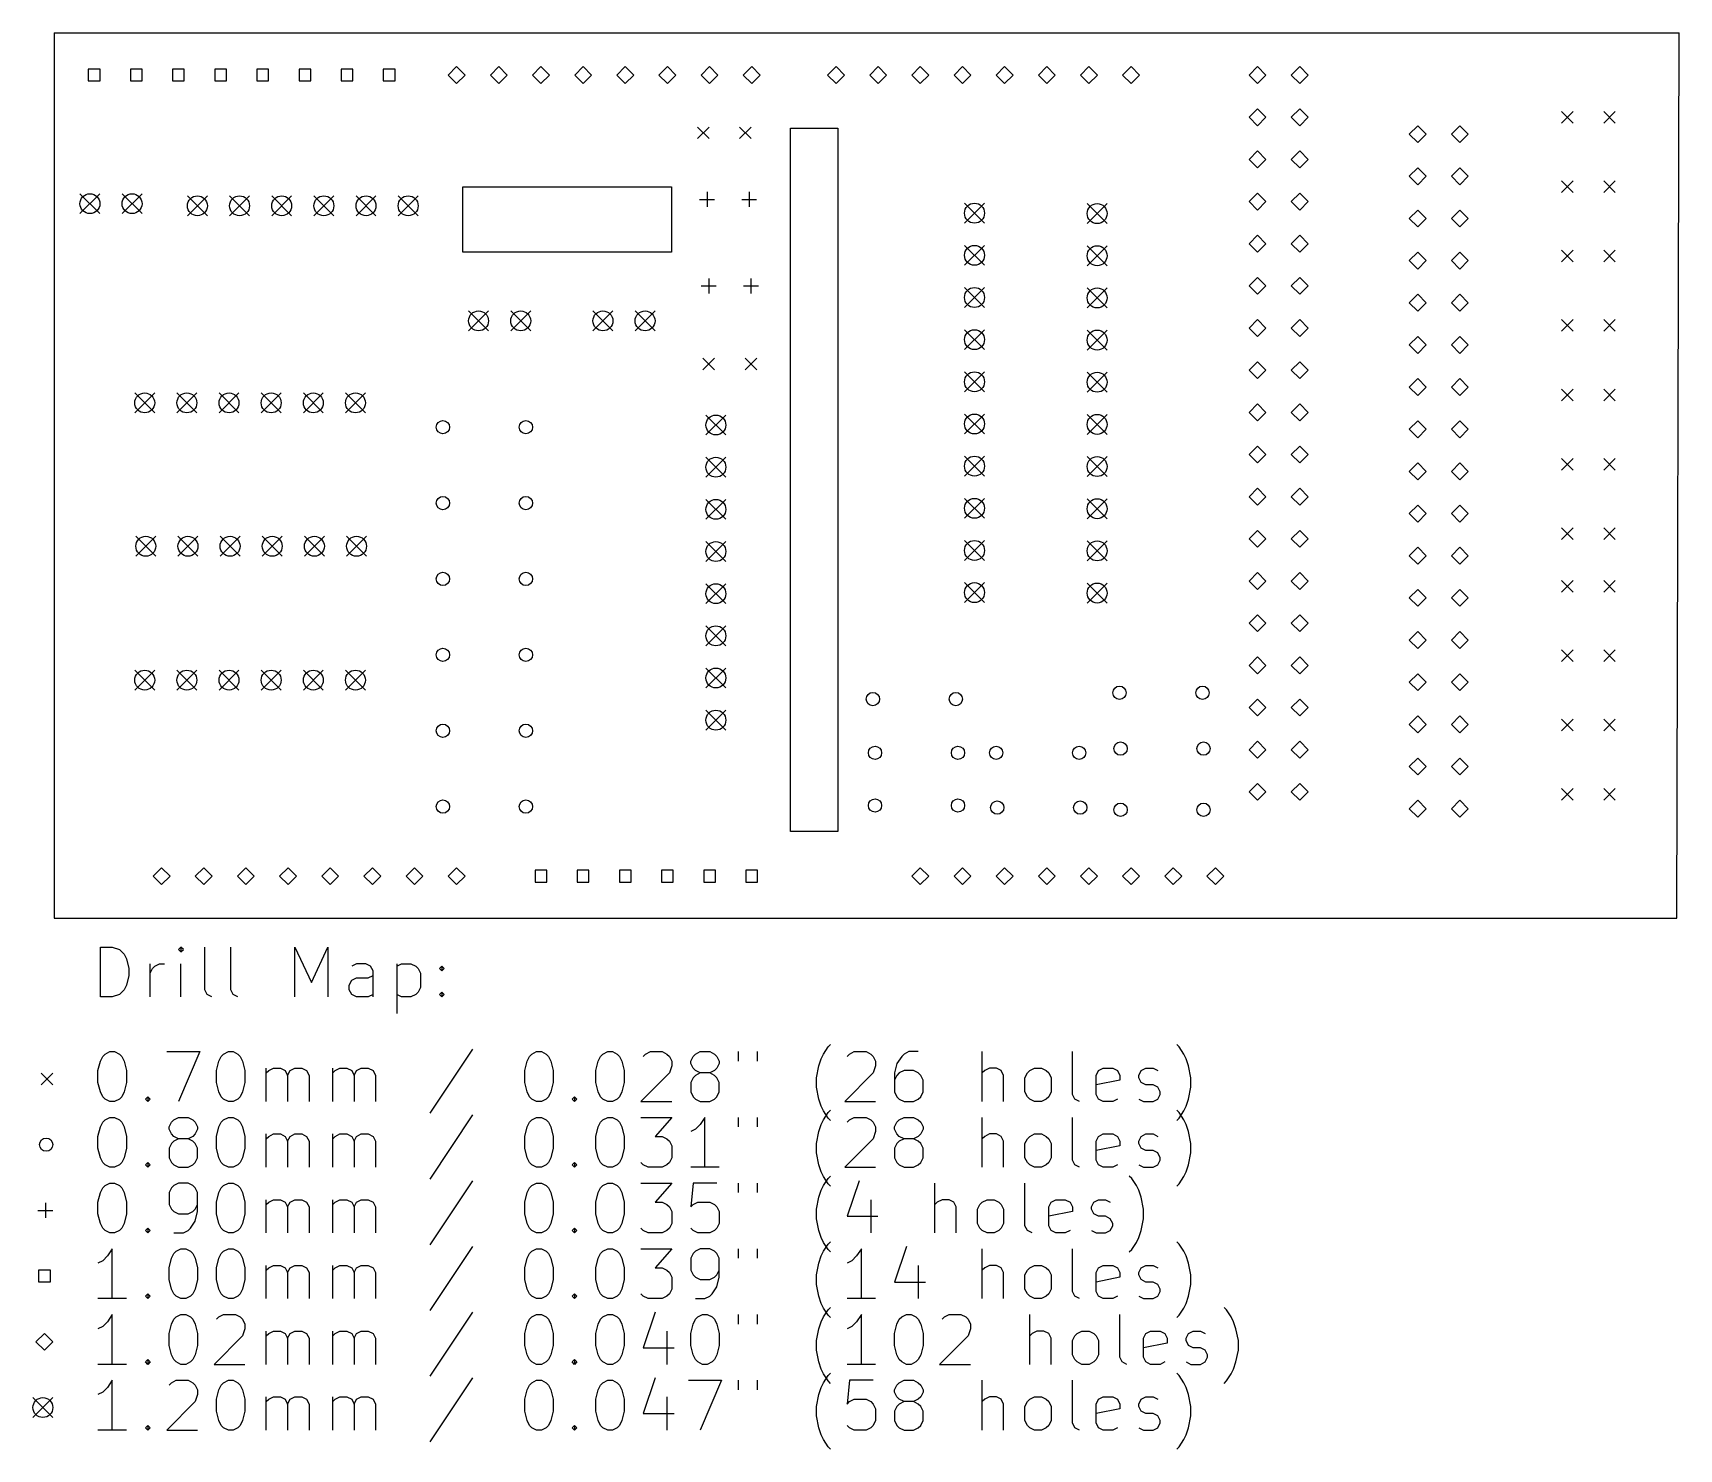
# Model space of a CAD drawing. Extents: x 123.6 to 222.8, y -153.6 to -68.3.
import ezdxf

# ---------------------------------------------------------------- set-up
doc = ezdxf.new("R2010")
doc.units = 0
doc.layers.add('BLACK', color=7, linetype='CONTINUOUS')

msp = doc.modelspace()

# ---------------------------------------------------------------- linework, layer by layer
at = {"layer": 'BLACK', "linetype": 'CONTINUOUS'}
for p, q in [((124.841, -68.326), (222.758, -68.326)), ((124.841, -68.326), (124.841, -121.666)), ((222.631, -121.666), (222.758, -68.326)), ((149.098, -70.358), (148.59, -70.866)), ((149.606, -70.866), (149.098, -70.358)), ((151.638, -70.358), (151.13, -70.866)), ((152.146, -70.866), (151.638, -70.358)), ((154.178, -70.358), (153.67, -70.866)), ((154.686, -70.866), (154.178, -70.358)), ((156.718, -70.358), (156.21, -70.866)), ((157.226, -70.866), (156.718, -70.358)), ((159.258, -70.358), (158.75, -70.866)), ((159.766, -70.866), (159.258, -70.358)), ((161.798, -70.358), (161.29, -70.866)), ((162.306, -70.866), (161.798, -70.358)), ((164.338, -70.358), (163.83, -70.866)), ((164.846, -70.866), (164.338, -70.358)), ((166.878, -70.358), (166.37, -70.866)), ((167.386, -70.866), (166.878, -70.358)), ((171.958, -70.358), (171.45, -70.866)), ((172.466, -70.866), (171.958, -70.358)), ((174.498, -70.358), (173.99, -70.866)), ((175.006, -70.866), (174.498, -70.358)), ((177.038, -70.358), (176.53, -70.866)), ((177.546, -70.866), (177.038, -70.358)), ((179.578, -70.358), (179.07, -70.866)), ((180.086, -70.866), (179.578, -70.358)), ((182.118, -70.358), (181.61, -70.866)), ((182.626, -70.866), (182.118, -70.358)), ((184.658, -70.358), (184.15, -70.866)), ((185.166, -70.866), (184.658, -70.358)), ((187.198, -70.358), (186.69, -70.866)), ((187.706, -70.866), (187.198, -70.358)), ((189.738, -70.358), (189.23, -70.866)), ((190.246, -70.866), (189.738, -70.358)), ((197.358, -70.358), (196.85, -70.866)), ((197.866, -70.866), (197.358, -70.358)), ((199.898, -70.358), (199.39, -70.866)), ((200.406, -70.866), (199.898, -70.358)), ((127.608, -70.5124), (126.9, -70.5124)), ((126.9, -70.5124), (126.9, -71.2196)), ((126.9, -71.2196), (127.608, -71.2196)), ((127.608, -71.2196), (127.608, -70.5124)), ((130.148, -70.5124), (129.44, -70.5124)), ((129.44, -70.5124), (129.44, -71.2196)), ((129.44, -71.2196), (130.148, -71.2196)), ((130.148, -71.2196), (130.148, -70.5124)), ((132.688, -70.5124), (131.98, -70.5124)), ((131.98, -70.5124), (131.98, -71.2196)), ((131.98, -71.2196), (132.688, -71.2196)), ((132.688, -71.2196), (132.688, -70.5124)), ((135.228, -70.5124), (134.52, -70.5124)), ((134.52, -70.5124), (134.52, -71.2196)), ((134.52, -71.2196), (135.228, -71.2196)), ((135.228, -71.2196), (135.228, -70.5124)), ((137.768, -70.5124), (137.06, -70.5124)), ((137.06, -70.5124), (137.06, -71.2196)), ((137.06, -71.2196), (137.768, -71.2196)), ((137.768, -71.2196), (137.768, -70.5124)), ((140.308, -70.5124), (139.6, -70.5124)), ((139.6, -70.5124), (139.6, -71.2196)), ((139.6, -71.2196), (140.308, -71.2196)), ((140.308, -71.2196), (140.308, -70.5124)), ((142.848, -70.5124), (142.14, -70.5124)), ((142.14, -70.5124), (142.14, -71.2196)), ((142.14, -71.2196), (142.848, -71.2196)), ((142.848, -71.2196), (142.848, -70.5124)), ((145.388, -70.5124), (144.68, -70.5124)), ((144.68, -70.5124), (144.68, -71.2196)), ((144.68, -71.2196), (145.388, -71.2196)), ((145.388, -71.2196), (145.388, -70.5124)), ((148.59, -70.866), (149.098, -71.374)), ((149.098, -71.374), (149.606, -70.866)), ((151.13, -70.866), (151.638, -71.374)), ((151.638, -71.374), (152.146, -70.866)), ((153.67, -70.866), (154.178, -71.374)), ((154.178, -71.374), (154.686, -70.866)), ((156.21, -70.866), (156.718, -71.374)), ((156.718, -71.374), (157.226, -70.866)), ((158.75, -70.866), (159.258, -71.374)), ((159.258, -71.374), (159.766, -70.866)), ((161.29, -70.866), (161.798, -71.374)), ((161.798, -71.374), (162.306, -70.866)), ((163.83, -70.866), (164.338, -71.374)), ((164.338, -71.374), (164.846, -70.866)), ((166.37, -70.866), (166.878, -71.374)), ((166.878, -71.374), (167.386, -70.866)), ((171.45, -70.866), (171.958, -71.374)), ((171.958, -71.374), (172.466, -70.866)), ((173.99, -70.866), (174.498, -71.374)), ((174.498, -71.374), (175.006, -70.866)), ((176.53, -70.866), (177.038, -71.374)), ((177.038, -71.374), (177.546, -70.866)), ((179.07, -70.866), (179.578, -71.374)), ((179.578, -71.374), (180.086, -70.866)), ((181.61, -70.866), (182.118, -71.374)), ((182.118, -71.374), (182.626, -70.866)), ((184.15, -70.866), (184.658, -71.374)), ((184.658, -71.374), (185.166, -70.866)), ((186.69, -70.866), (187.198, -71.374)), ((187.198, -71.374), (187.706, -70.866)), ((189.23, -70.866), (189.738, -71.374)), ((189.738, -71.374), (190.246, -70.866)), ((196.85, -70.866), (197.358, -71.374)), ((197.358, -71.374), (197.866, -70.866)), ((199.39, -70.866), (199.898, -71.374)), ((199.898, -71.374), (200.406, -70.866)), ((197.358, -72.898), (196.85, -73.406)), ((197.866, -73.406), (197.358, -72.898)), ((199.898, -72.898), (199.39, -73.406)), ((200.406, -73.406), (199.898, -72.898)), ((215.677, -73.056), (216.377, -73.756)), ((216.377, -73.056), (215.677, -73.756)), ((218.217, -73.056), (218.917, -73.756)), ((218.917, -73.056), (218.217, -73.756)), ((163.607, -73.9958), (164.307, -74.6958)), ((164.307, -73.9958), (163.607, -74.6958)), ((166.147, -73.9958), (166.847, -74.6958)), ((166.847, -73.9958), (166.147, -74.6958)), ((169.215, -116.434), (169.215, -74.0664)), ((169.215, -74.0664), (172.06, -74.0664)), ((172.06, -74.0664), (172.06, -116.434)), ((196.85, -73.406), (197.358, -73.914)), ((197.358, -73.914), (197.866, -73.406)), ((199.39, -73.406), (199.898, -73.914)), ((199.898, -73.914), (200.406, -73.406)), ((207.01, -73.914), (206.502, -74.422)), ((207.518, -74.422), (207.01, -73.914)), ((209.55, -73.914), (209.042, -74.422)), ((210.058, -74.422), (209.55, -73.914)), ((206.502, -74.422), (207.01, -74.93)), ((207.01, -74.93), (207.518, -74.422)), ((209.042, -74.422), (209.55, -74.93)), ((209.55, -74.93), (210.058, -74.422)), ((197.358, -75.438), (196.85, -75.946)), ((196.85, -75.946), (197.358, -76.454)), ((197.866, -75.946), (197.358, -75.438)), ((197.358, -76.454), (197.866, -75.946)), ((199.898, -75.438), (199.39, -75.946)), ((199.39, -75.946), (199.898, -76.454)), ((200.406, -75.946), (199.898, -75.438)), ((199.898, -76.454), (200.406, -75.946)), ((207.01, -76.454), (206.502, -76.962)), ((206.502, -76.962), (207.01, -77.47)), ((207.518, -76.962), (207.01, -76.454)), ((207.01, -77.47), (207.518, -76.962)), ((209.55, -76.454), (209.042, -76.962)), ((209.042, -76.962), (209.55, -77.47)), ((210.058, -76.962), (209.55, -76.454)), ((209.55, -77.47), (210.058, -76.962)), ((215.677, -77.2371), (216.377, -77.9371)), ((216.377, -77.2371), (215.677, -77.9371)), ((218.217, -77.2371), (218.917, -77.9371)), ((218.917, -77.2371), (218.217, -77.9371)), ((126.4, -78.013), (127.6, -79.213)), ((127.6, -78.013), (126.4, -79.213)), ((128.94, -78.013), (130.14, -79.213)), ((130.14, -78.013), (128.94, -79.213)), ((132.877, -78.14), (134.077, -79.34)), ((134.077, -78.14), (132.877, -79.34)), ((135.417, -78.14), (136.617, -79.34)), ((136.617, -78.14), (135.417, -79.34)), ((137.957, -78.14), (139.157, -79.34)), ((139.157, -78.14), (137.957, -79.34)), ((140.497, -78.14), (141.697, -79.34)), ((141.697, -78.14), (140.497, -79.34)), ((143.037, -78.14), (144.237, -79.34)), ((144.237, -78.14), (143.037, -79.34)), ((145.577, -78.14), (146.777, -79.34)), ((146.777, -78.14), (145.577, -79.34)), ((149.479, -77.597), (149.606, -77.597)), ((149.479, -81.534), (149.479, -77.597)), ((149.606, -77.597), (162.052, -77.597)), ((162.052, -77.597), (162.052, -81.534)), ((163.736, -78.359), (164.636, -78.359)), ((164.186, -77.909), (164.186, -78.809)), ((166.276, -78.359), (167.176, -78.359)), ((166.726, -77.909), (166.726, -78.809)), ((197.358, -77.978), (196.85, -78.486)), ((197.866, -78.486), (197.358, -77.978)), ((199.898, -77.978), (199.39, -78.486)), ((200.406, -78.486), (199.898, -77.978)), ((179.702, -78.5845), (180.902, -79.7845)), ((180.902, -78.5845), (179.702, -79.7845)), ((187.093, -78.6099), (188.293, -79.8099)), ((188.293, -78.6099), (187.093, -79.8099)), ((196.85, -78.486), (197.358, -78.994)), ((197.358, -78.994), (197.866, -78.486)), ((199.39, -78.486), (199.898, -78.994)), ((199.898, -78.994), (200.406, -78.486)), ((207.01, -78.994), (206.502, -79.502)), ((207.518, -79.502), (207.01, -78.994)), ((209.55, -78.994), (209.042, -79.502)), ((210.058, -79.502), (209.55, -78.994)), ((206.502, -79.502), (207.01, -80.01)), ((207.01, -80.01), (207.518, -79.502)), ((209.042, -79.502), (209.55, -80.01)), ((209.55, -80.01), (210.058, -79.502)), ((179.702, -81.1245), (180.902, -82.3245)), ((180.902, -81.1245), (179.702, -82.3245)), ((187.093, -81.1499), (188.293, -82.3499)), ((188.293, -81.1499), (187.093, -82.3499)), ((197.358, -80.518), (196.85, -81.026)), ((196.85, -81.026), (197.358, -81.534)), ((197.866, -81.026), (197.358, -80.518)), ((197.358, -81.534), (197.866, -81.026)), ((199.898, -80.518), (199.39, -81.026)), ((199.39, -81.026), (199.898, -81.534)), ((200.406, -81.026), (199.898, -80.518)), ((199.898, -81.534), (200.406, -81.026)), ((162.052, -81.534), (149.479, -81.534)), ((207.01, -81.534), (206.502, -82.042)), ((206.502, -82.042), (207.01, -82.55)), ((207.518, -82.042), (207.01, -81.534)), ((207.01, -82.55), (207.518, -82.042)), ((209.55, -81.534), (209.042, -82.042)), ((209.042, -82.042), (209.55, -82.55)), ((210.058, -82.042), (209.55, -81.534)), ((209.55, -82.55), (210.058, -82.042)), ((215.677, -81.4182), (216.377, -82.1182)), ((216.377, -81.4182), (215.677, -82.1182)), ((218.217, -81.4182), (218.917, -82.1182)), ((218.917, -81.4182), (218.217, -82.1182)), ((164.287, -83.116), (164.287, -84.016)), ((166.827, -83.116), (166.827, -84.016)), ((197.358, -83.058), (196.85, -83.566)), ((197.866, -83.566), (197.358, -83.058)), ((199.898, -83.058), (199.39, -83.566)), ((200.406, -83.566), (199.898, -83.058)), ((163.837, -83.566), (164.737, -83.566)), ((166.377, -83.566), (167.277, -83.566)), ((179.702, -83.6645), (180.902, -84.8645)), ((180.902, -83.6645), (179.702, -84.8645)), ((187.093, -83.6899), (188.293, -84.8899)), ((188.293, -83.6899), (187.093, -84.8899)), ((196.85, -83.566), (197.358, -84.074)), ((197.358, -84.074), (197.866, -83.566)), ((199.39, -83.566), (199.898, -84.074)), ((199.898, -84.074), (200.406, -83.566)), ((207.01, -84.074), (206.502, -84.582)), ((207.518, -84.582), (207.01, -84.074)), ((209.55, -84.074), (209.042, -84.582)), ((210.058, -84.582), (209.55, -84.074)), ((149.819, -85.0742), (151.019, -86.2742)), ((151.019, -85.0742), (149.819, -86.2742)), ((152.359, -85.0742), (153.559, -86.2742)), ((153.559, -85.0742), (152.359, -86.2742)), ((157.312, -85.0742), (158.512, -86.2742)), ((158.512, -85.0742), (157.312, -86.2742)), ((159.852, -85.0742), (161.052, -86.2742)), ((161.052, -85.0742), (159.852, -86.2742)), ((206.502, -84.582), (207.01, -85.09)), ((207.01, -85.09), (207.518, -84.582)), ((209.042, -84.582), (209.55, -85.09)), ((209.55, -85.09), (210.058, -84.582)), ((179.702, -86.2045), (180.902, -87.4045)), ((180.902, -86.2045), (179.702, -87.4045)), ((187.093, -86.2299), (188.293, -87.4299)), ((188.293, -86.2299), (187.093, -87.4299)), ((197.358, -85.598), (196.85, -86.106)), ((196.85, -86.106), (197.358, -86.614)), ((197.866, -86.106), (197.358, -85.598)), ((197.358, -86.614), (197.866, -86.106)), ((199.898, -85.598), (199.39, -86.106)), ((199.39, -86.106), (199.898, -86.614)), ((200.406, -86.106), (199.898, -85.598)), ((199.898, -86.614), (200.406, -86.106)), ((215.677, -85.5993), (216.377, -86.2993)), ((216.377, -85.5993), (215.677, -86.2993)), ((218.217, -85.5993), (218.917, -86.2993)), ((218.917, -85.5993), (218.217, -86.2993)), ((207.01, -86.614), (206.502, -87.122)), ((206.502, -87.122), (207.01, -87.63)), ((207.518, -87.122), (207.01, -86.614)), ((207.01, -87.63), (207.518, -87.122)), ((209.55, -86.614), (209.042, -87.122)), ((209.042, -87.122), (209.55, -87.63)), ((210.058, -87.122), (209.55, -86.614)), ((209.55, -87.63), (210.058, -87.122)), ((163.937, -87.915), (164.637, -88.615)), ((164.637, -87.915), (163.937, -88.615)), ((166.477, -87.915), (167.177, -88.615)), ((167.177, -87.915), (166.477, -88.615)), ((197.358, -88.138), (196.85, -88.646)), ((197.866, -88.646), (197.358, -88.138)), ((199.898, -88.138), (199.39, -88.646)), ((200.406, -88.646), (199.898, -88.138)), ((179.702, -88.7445), (180.902, -89.9445)), ((180.902, -88.7445), (179.702, -89.9445)), ((187.093, -88.7699), (188.293, -89.9699)), ((188.293, -88.7699), (187.093, -89.9699)), ((196.85, -88.646), (197.358, -89.154)), ((197.358, -89.154), (197.866, -88.646)), ((199.39, -88.646), (199.898, -89.154)), ((199.898, -89.154), (200.406, -88.646)), ((207.01, -89.154), (206.502, -89.662)), ((207.518, -89.662), (207.01, -89.154)), ((209.55, -89.154), (209.042, -89.662)), ((210.058, -89.662), (209.55, -89.154)), ((129.702, -90.0145), (130.902, -91.2145)), ((130.902, -90.0145), (129.702, -91.2145)), ((132.242, -90.0145), (133.442, -91.2145)), ((133.442, -90.0145), (132.242, -91.2145)), ((134.782, -90.0145), (135.982, -91.2145)), ((135.982, -90.0145), (134.782, -91.2145)), ((137.322, -90.0145), (138.522, -91.2145)), ((138.522, -90.0145), (137.322, -91.2145)), ((139.862, -90.0145), (141.062, -91.2145)), ((141.062, -90.0145), (139.862, -91.2145)), ((142.402, -90.0145), (143.602, -91.2145)), ((143.602, -90.0145), (142.402, -91.2145)), ((206.502, -89.662), (207.01, -90.17)), ((207.01, -90.17), (207.518, -89.662)), ((209.042, -89.662), (209.55, -90.17)), ((209.55, -90.17), (210.058, -89.662)), ((215.677, -89.7804), (216.377, -90.4804)), ((216.377, -89.7804), (215.677, -90.4804)), ((218.217, -89.7804), (218.917, -90.4804)), ((218.917, -89.7804), (218.217, -90.4804)), ((197.358, -90.678), (196.85, -91.186)), ((196.85, -91.186), (197.358, -91.694)), ((197.866, -91.186), (197.358, -90.678)), ((197.358, -91.694), (197.866, -91.186)), ((199.898, -90.678), (199.39, -91.186)), ((199.39, -91.186), (199.898, -91.694)), ((200.406, -91.186), (199.898, -90.678)), ((199.898, -91.694), (200.406, -91.186)), ((164.119, -91.348), (165.319, -92.548)), ((165.319, -91.348), (164.119, -92.548)), ((179.702, -91.2845), (180.902, -92.4845)), ((180.902, -91.2845), (179.702, -92.4845)), ((187.093, -91.3099), (188.293, -92.5099)), ((188.293, -91.3099), (187.093, -92.5099)), ((207.01, -91.694), (206.502, -92.202)), ((206.502, -92.202), (207.01, -92.71)), ((207.518, -92.202), (207.01, -91.694)), ((207.01, -92.71), (207.518, -92.202)), ((209.55, -91.694), (209.042, -92.202)), ((209.042, -92.202), (209.55, -92.71)), ((210.058, -92.202), (209.55, -91.694)), ((209.55, -92.71), (210.058, -92.202)), ((197.358, -93.218), (196.85, -93.726)), ((197.866, -93.726), (197.358, -93.218)), ((199.898, -93.218), (199.39, -93.726)), ((200.406, -93.726), (199.898, -93.218)), ((164.119, -93.888), (165.319, -95.088)), ((165.319, -93.888), (164.119, -95.088)), ((179.702, -93.8245), (180.902, -95.0245)), ((180.902, -93.8245), (179.702, -95.0245)), ((187.093, -93.8499), (188.293, -95.0499)), ((188.293, -93.8499), (187.093, -95.0499)), ((196.85, -93.726), (197.358, -94.234)), ((197.358, -94.234), (197.866, -93.726)), ((199.39, -93.726), (199.898, -94.234)), ((199.898, -94.234), (200.406, -93.726)), ((215.677, -93.9615), (216.377, -94.6615)), ((216.377, -93.9615), (215.677, -94.6615)), ((218.217, -93.9615), (218.917, -94.6615)), ((218.917, -93.9615), (218.217, -94.6615)), ((207.01, -94.234), (206.502, -94.742)), ((206.502, -94.742), (207.01, -95.25)), ((207.518, -94.742), (207.01, -94.234)), ((207.01, -95.25), (207.518, -94.742)), ((209.55, -94.234), (209.042, -94.742)), ((209.042, -94.742), (209.55, -95.25)), ((210.058, -94.742), (209.55, -94.234)), ((209.55, -95.25), (210.058, -94.742)), ((197.358, -95.758), (196.85, -96.266)), ((197.866, -96.266), (197.358, -95.758)), ((199.898, -95.758), (199.39, -96.266)), ((200.406, -96.266), (199.898, -95.758)), ((164.119, -96.428), (165.319, -97.628)), ((165.319, -96.428), (164.119, -97.628)), ((179.702, -96.3645), (180.902, -97.5645)), ((180.902, -96.3645), (179.702, -97.5645)), ((187.093, -96.3899), (188.293, -97.5899)), ((188.293, -96.3899), (187.093, -97.5899)), ((196.85, -96.266), (197.358, -96.774)), ((197.358, -96.774), (197.866, -96.266)), ((199.39, -96.266), (199.898, -96.774)), ((199.898, -96.774), (200.406, -96.266)), ((207.01, -96.774), (206.502, -97.282)), ((207.518, -97.282), (207.01, -96.774)), ((209.55, -96.774), (209.042, -97.282)), ((210.058, -97.282), (209.55, -96.774)), ((206.502, -97.282), (207.01, -97.79)), ((207.01, -97.79), (207.518, -97.282)), ((209.042, -97.282), (209.55, -97.79)), ((209.55, -97.79), (210.058, -97.282)), ((215.677, -98.1426), (216.377, -98.8426)), ((216.377, -98.1426), (215.677, -98.8426)), ((218.217, -98.1426), (218.917, -98.8426)), ((218.917, -98.1426), (218.217, -98.8426)), ((129.766, -98.6505), (130.966, -99.8505)), ((130.966, -98.6505), (129.766, -99.8505)), ((132.306, -98.6505), (133.506, -99.8505)), ((133.506, -98.6505), (132.306, -99.8505)), ((134.846, -98.6505), (136.046, -99.8505)), ((136.046, -98.6505), (134.846, -99.8505)), ((137.386, -98.6505), (138.586, -99.8505)), ((138.586, -98.6505), (137.386, -99.8505)), ((139.926, -98.6505), (141.126, -99.8505)), ((141.126, -98.6505), (139.926, -99.8505)), ((142.466, -98.6505), (143.666, -99.8505)), ((143.666, -98.6505), (142.466, -99.8505)), ((164.119, -98.968), (165.319, -100.168)), ((165.319, -98.968), (164.119, -100.168)), ((179.702, -98.9045), (180.902, -100.105)), ((180.902, -98.9045), (179.702, -100.105)), ((187.093, -98.9299), (188.293, -100.13)), ((188.293, -98.9299), (187.093, -100.13)), ((197.358, -98.298), (196.85, -98.806)), ((196.85, -98.806), (197.358, -99.314)), ((197.866, -98.806), (197.358, -98.298)), ((197.358, -99.314), (197.866, -98.806)), ((199.898, -98.298), (199.39, -98.806)), ((199.39, -98.806), (199.898, -99.314)), ((200.406, -98.806), (199.898, -98.298)), ((199.898, -99.314), (200.406, -98.806)), ((207.01, -99.314), (206.502, -99.822)), ((206.502, -99.822), (207.01, -100.33)), ((207.518, -99.822), (207.01, -99.314)), ((207.01, -100.33), (207.518, -99.822)), ((209.55, -99.314), (209.042, -99.822)), ((209.042, -99.822), (209.55, -100.33)), ((210.058, -99.822), (209.55, -99.314)), ((209.55, -100.33), (210.058, -99.822)), ((197.358, -100.838), (196.85, -101.346)), ((197.866, -101.346), (197.358, -100.838)), ((199.898, -100.838), (199.39, -101.346)), ((200.406, -101.346), (199.898, -100.838)), ((164.119, -101.508), (165.319, -102.708)), ((165.319, -101.508), (164.119, -102.708)), ((179.702, -101.444), (180.902, -102.644)), ((180.902, -101.444), (179.702, -102.644)), ((187.093, -101.47), (188.293, -102.67)), ((188.293, -101.47), (187.093, -102.67)), ((196.85, -101.346), (197.358, -101.854)), ((197.358, -101.854), (197.866, -101.346)), ((199.39, -101.346), (199.898, -101.854)), ((199.898, -101.854), (200.406, -101.346)), ((207.01, -101.854), (206.502, -102.362)), ((207.518, -102.362), (207.01, -101.854)), ((209.55, -101.854), (209.042, -102.362)), ((210.058, -102.362), (209.55, -101.854)), ((215.677, -101.308), (216.377, -102.008)), ((216.377, -101.308), (215.677, -102.008)), ((218.217, -101.308), (218.917, -102.008)), ((218.917, -101.308), (218.217, -102.008)), ((206.502, -102.362), (207.01, -102.87)), ((207.01, -102.87), (207.518, -102.362)), ((209.042, -102.362), (209.55, -102.87)), ((209.55, -102.87), (210.058, -102.362)), ((164.119, -104.048), (165.319, -105.248)), ((165.319, -104.048), (164.119, -105.248)), ((197.358, -103.378), (196.85, -103.886)), ((196.85, -103.886), (197.358, -104.394)), ((197.866, -103.886), (197.358, -103.378)), ((197.358, -104.394), (197.866, -103.886)), ((199.898, -103.378), (199.39, -103.886)), ((199.39, -103.886), (199.898, -104.394)), ((200.406, -103.886), (199.898, -103.378)), ((199.898, -104.394), (200.406, -103.886)), ((207.01, -104.394), (206.502, -104.902)), ((206.502, -104.902), (207.01, -105.41)), ((207.518, -104.902), (207.01, -104.394)), ((207.01, -105.41), (207.518, -104.902)), ((209.55, -104.394), (209.042, -104.902)), ((209.042, -104.902), (209.55, -105.41)), ((210.058, -104.902), (209.55, -104.394)), ((209.55, -105.41), (210.058, -104.902)), ((197.358, -105.918), (196.85, -106.426)), ((197.866, -106.426), (197.358, -105.918)), ((199.898, -105.918), (199.39, -106.426)), ((200.406, -106.426), (199.898, -105.918)), ((215.677, -105.489), (216.377, -106.189)), ((216.377, -105.489), (215.677, -106.189)), ((218.217, -105.489), (218.917, -106.189)), ((218.917, -105.489), (218.217, -106.189)), ((129.702, -106.715), (130.902, -107.915)), ((130.902, -106.715), (129.702, -107.915)), ((132.242, -106.715), (133.442, -107.915)), ((133.442, -106.715), (132.242, -107.915)), ((134.782, -106.715), (135.982, -107.915)), ((135.982, -106.715), (134.782, -107.915)), ((137.322, -106.715), (138.522, -107.915)), ((138.522, -106.715), (137.322, -107.915)), ((139.862, -106.715), (141.062, -107.915)), ((141.062, -106.715), (139.862, -107.915)), ((142.402, -106.715), (143.602, -107.915)), ((143.602, -106.715), (142.402, -107.915)), ((164.119, -106.588), (165.319, -107.788)), ((165.319, -106.588), (164.119, -107.788)), ((196.85, -106.426), (197.358, -106.934)), ((197.358, -106.934), (197.866, -106.426)), ((199.39, -106.426), (199.898, -106.934)), ((199.898, -106.934), (200.406, -106.426)), ((207.01, -106.934), (206.502, -107.442)), ((207.518, -107.442), (207.01, -106.934)), ((209.55, -106.934), (209.042, -107.442)), ((210.058, -107.442), (209.55, -106.934)), ((206.502, -107.442), (207.01, -107.95)), ((207.01, -107.95), (207.518, -107.442)), ((209.042, -107.442), (209.55, -107.95)), ((209.55, -107.95), (210.058, -107.442)), ((197.358, -108.458), (196.85, -108.966)), ((196.85, -108.966), (197.358, -109.474)), ((197.866, -108.966), (197.358, -108.458)), ((197.358, -109.474), (197.866, -108.966)), ((199.898, -108.458), (199.39, -108.966)), ((199.39, -108.966), (199.898, -109.474)), ((200.406, -108.966), (199.898, -108.458)), ((199.898, -109.474), (200.406, -108.966)), ((164.119, -109.128), (165.319, -110.328)), ((165.319, -109.128), (164.119, -110.328)), ((207.01, -109.474), (206.502, -109.982)), ((206.502, -109.982), (207.01, -110.49)), ((207.518, -109.982), (207.01, -109.474)), ((207.01, -110.49), (207.518, -109.982)), ((209.55, -109.474), (209.042, -109.982)), ((209.042, -109.982), (209.55, -110.49)), ((210.058, -109.982), (209.55, -109.474)), ((209.55, -110.49), (210.058, -109.982)), ((215.677, -109.67), (216.377, -110.37)), ((216.377, -109.67), (215.677, -110.37)), ((218.217, -109.67), (218.917, -110.37)), ((218.917, -109.67), (218.217, -110.37)), ((197.358, -110.998), (196.85, -111.506)), ((197.866, -111.506), (197.358, -110.998)), ((199.898, -110.998), (199.39, -111.506)), ((200.406, -111.506), (199.898, -110.998)), ((196.85, -111.506), (197.358, -112.014)), ((197.358, -112.014), (197.866, -111.506)), ((199.39, -111.506), (199.898, -112.014)), ((199.898, -112.014), (200.406, -111.506)), ((207.01, -112.014), (206.502, -112.522)), ((207.518, -112.522), (207.01, -112.014)), ((209.55, -112.014), (209.042, -112.522)), ((210.058, -112.522), (209.55, -112.014)), ((206.502, -112.522), (207.01, -113.03)), ((207.01, -113.03), (207.518, -112.522)), ((209.042, -112.522), (209.55, -113.03)), ((209.55, -113.03), (210.058, -112.522)), ((197.358, -113.538), (196.85, -114.046)), ((196.85, -114.046), (197.358, -114.554)), ((197.866, -114.046), (197.358, -113.538)), ((197.358, -114.554), (197.866, -114.046)), ((199.898, -113.538), (199.39, -114.046)), ((199.39, -114.046), (199.898, -114.554)), ((200.406, -114.046), (199.898, -113.538)), ((199.898, -114.554), (200.406, -114.046)), ((215.677, -113.851), (216.377, -114.551)), ((216.377, -113.851), (215.677, -114.551)), ((218.217, -113.851), (218.917, -114.551)), ((218.917, -113.851), (218.217, -114.551)), ((207.01, -114.554), (206.502, -115.062)), ((206.502, -115.062), (207.01, -115.57)), ((207.518, -115.062), (207.01, -114.554)), ((207.01, -115.57), (207.518, -115.062)), ((209.55, -114.554), (209.042, -115.062)), ((209.042, -115.062), (209.55, -115.57)), ((210.058, -115.062), (209.55, -114.554)), ((209.55, -115.57), (210.058, -115.062)), ((172.06, -116.434), (169.215, -116.434)), ((131.318, -118.618), (130.81, -119.126)), ((131.826, -119.126), (131.318, -118.618)), ((133.858, -118.618), (133.35, -119.126)), ((134.366, -119.126), (133.858, -118.618)), ((136.398, -118.618), (135.89, -119.126)), ((136.906, -119.126), (136.398, -118.618)), ((138.938, -118.618), (138.43, -119.126)), ((139.446, -119.126), (138.938, -118.618)), ((141.478, -118.618), (140.97, -119.126)), ((141.986, -119.126), (141.478, -118.618)), ((144.018, -118.618), (143.51, -119.126)), ((144.526, -119.126), (144.018, -118.618)), ((146.558, -118.618), (146.05, -119.126)), ((147.066, -119.126), (146.558, -118.618)), ((149.098, -118.618), (148.59, -119.126)), ((149.606, -119.126), (149.098, -118.618)), ((154.532, -118.772), (153.824, -118.772)), ((153.824, -118.772), (153.824, -119.48)), ((154.532, -119.48), (154.532, -118.772)), ((157.072, -118.772), (156.364, -118.772)), ((156.364, -118.772), (156.364, -119.48)), ((157.072, -119.48), (157.072, -118.772)), ((159.612, -118.772), (158.904, -118.772)), ((158.904, -118.772), (158.904, -119.48)), ((159.612, -119.48), (159.612, -118.772)), ((162.152, -118.772), (161.444, -118.772)), ((161.444, -118.772), (161.444, -119.48)), ((162.152, -119.48), (162.152, -118.772)), ((164.692, -118.772), (163.984, -118.772)), ((163.984, -118.772), (163.984, -119.48)), ((164.692, -119.48), (164.692, -118.772)), ((167.232, -118.772), (166.524, -118.772)), ((166.524, -118.772), (166.524, -119.48)), ((167.232, -119.48), (167.232, -118.772)), ((177.038, -118.618), (176.53, -119.126)), ((177.546, -119.126), (177.038, -118.618)), ((179.578, -118.618), (179.07, -119.126)), ((180.086, -119.126), (179.578, -118.618)), ((182.118, -118.618), (181.61, -119.126)), ((182.626, -119.126), (182.118, -118.618)), ((184.658, -118.618), (184.15, -119.126)), ((185.166, -119.126), (184.658, -118.618)), ((187.198, -118.618), (186.69, -119.126)), ((187.706, -119.126), (187.198, -118.618)), ((189.738, -118.618), (189.23, -119.126)), ((190.246, -119.126), (189.738, -118.618)), ((192.278, -118.618), (191.77, -119.126)), ((192.786, -119.126), (192.278, -118.618)), ((194.818, -118.618), (194.31, -119.126)), ((195.326, -119.126), (194.818, -118.618)), ((130.81, -119.126), (131.318, -119.634)), ((131.318, -119.634), (131.826, -119.126)), ((133.35, -119.126), (133.858, -119.634)), ((133.858, -119.634), (134.366, -119.126)), ((135.89, -119.126), (136.398, -119.634)), ((136.398, -119.634), (136.906, -119.126)), ((138.43, -119.126), (138.938, -119.634)), ((138.938, -119.634), (139.446, -119.126)), ((140.97, -119.126), (141.478, -119.634)), ((141.478, -119.634), (141.986, -119.126)), ((143.51, -119.126), (144.018, -119.634)), ((144.018, -119.634), (144.526, -119.126)), ((146.05, -119.126), (146.558, -119.634)), ((146.558, -119.634), (147.066, -119.126)), ((148.59, -119.126), (149.098, -119.634)), ((149.098, -119.634), (149.606, -119.126)), ((153.824, -119.48), (154.532, -119.48)), ((156.364, -119.48), (157.072, -119.48)), ((158.904, -119.48), (159.612, -119.48)), ((161.444, -119.48), (162.152, -119.48)), ((163.984, -119.48), (164.692, -119.48)), ((166.524, -119.48), (167.232, -119.48)), ((176.53, -119.126), (177.038, -119.634)), ((177.038, -119.634), (177.546, -119.126)), ((179.07, -119.126), (179.578, -119.634)), ((179.578, -119.634), (180.086, -119.126)), ((181.61, -119.126), (182.118, -119.634)), ((182.118, -119.634), (182.626, -119.126)), ((184.15, -119.126), (184.658, -119.634)), ((184.658, -119.634), (185.166, -119.126)), ((186.69, -119.126), (187.198, -119.634)), ((187.198, -119.634), (187.706, -119.126)), ((189.23, -119.126), (189.738, -119.634)), ((189.738, -119.634), (190.246, -119.126)), ((191.77, -119.126), (192.278, -119.634)), ((192.278, -119.634), (192.786, -119.126)), ((194.31, -119.126), (194.818, -119.634)), ((194.818, -119.634), (195.326, -119.126)), ((124.841, -121.666), (222.631, -121.666)), ((127.63, -126.398), (127.63, -123.398)), ((127.63, -123.398), (128.345, -123.398)), ((128.345, -123.398), (128.773, -123.541)), ((128.773, -123.541), (129.059, -123.827)), ((129.059, -123.827), (129.202, -124.112)), ((132.487, -123.398), (132.345, -123.541)), ((132.345, -123.541), (132.487, -123.684)), ((132.63, -123.541), (132.487, -123.398)), ((132.487, -123.398), (132.487, -123.684)), ((132.487, -123.684), (132.63, -123.541)), ((133.916, -125.97), (133.916, -123.398)), ((135.487, -125.97), (135.487, -123.398)), ((139.345, -126.398), (139.345, -123.398)), ((139.345, -123.398), (140.345, -125.541)), ((140.345, -125.541), (141.345, -123.398)), ((141.345, -123.398), (141.345, -126.398)), ((129.202, -124.112), (129.345, -124.684)), ((129.345, -124.684), (129.345, -125.112)), ((130.63, -126.398), (130.63, -124.398)), ((130.63, -124.97), (130.773, -124.684)), ((130.773, -124.684), (130.916, -124.541)), ((130.916, -124.541), (131.202, -124.398)), ((131.202, -124.398), (131.487, -124.398)), ((132.487, -126.398), (132.487, -124.398)), ((143.059, -124.398), (142.773, -124.541)), ((143.63, -124.398), (143.059, -124.398)), ((143.916, -124.541), (143.63, -124.398)), ((144.059, -124.827), (143.916, -124.541)), ((144.059, -126.398), (144.059, -124.827)), ((145.487, -124.398), (145.487, -127.398)), ((145.487, -124.541), (145.773, -124.398)), ((145.773, -124.398), (146.345, -124.398)), ((146.345, -124.398), (146.63, -124.541)), ((146.63, -124.541), (146.773, -124.684)), ((146.773, -124.684), (146.916, -124.97)), ((146.916, -124.97), (146.916, -125.827)), ((148.059, -124.684), (148.202, -124.541)), ((148.202, -124.827), (148.059, -124.684)), ((148.202, -124.541), (148.345, -124.684)), ((148.202, -124.541), (148.202, -124.827)), ((148.345, -124.684), (148.202, -124.827)), ((129.059, -125.97), (128.773, -126.255)), ((129.202, -125.684), (129.059, -125.97)), ((129.345, -125.112), (129.202, -125.684)), ((134.059, -126.255), (133.916, -125.97)), ((135.63, -126.255), (135.487, -125.97)), ((142.63, -125.684), (142.773, -125.398)), ((142.63, -125.97), (142.63, -125.684)), ((142.773, -126.255), (142.63, -125.97)), ((142.773, -125.398), (143.059, -125.255)), ((143.059, -125.255), (143.773, -125.255)), ((143.773, -125.255), (144.059, -125.112)), ((146.916, -125.827), (146.773, -126.112)), ((128.345, -126.398), (127.63, -126.398)), ((128.773, -126.255), (128.345, -126.398)), ((134.345, -126.398), (134.059, -126.255)), ((135.916, -126.398), (135.63, -126.255)), ((143.059, -126.398), (142.773, -126.255)), ((143.773, -126.398), (143.059, -126.398)), ((144.059, -126.255), (143.773, -126.398)), ((145.773, -126.398), (145.487, -126.255)), ((146.345, -126.398), (145.773, -126.398)), ((146.63, -126.255), (146.345, -126.398)), ((146.773, -126.112), (146.63, -126.255)), ((148.059, -126.255), (148.202, -126.112)), ((148.202, -126.398), (148.059, -126.255)), ((148.202, -126.112), (148.345, -126.255)), ((148.202, -126.112), (148.202, -126.398)), ((148.345, -126.255), (148.202, -126.398)), ((127.773, -129.984), (127.916, -129.841)), ((127.916, -129.841), (128.202, -129.698)), ((128.202, -129.698), (128.487, -129.698)), ((128.487, -129.698), (128.773, -129.841)), ((128.773, -129.841), (128.916, -129.984)), ((131.63, -129.698), (133.63, -129.698)), ((133.63, -129.698), (132.345, -132.698)), ((134.916, -129.984), (135.059, -129.841)), ((135.059, -129.841), (135.345, -129.698)), ((135.345, -129.698), (135.63, -129.698)), ((135.63, -129.698), (135.916, -129.841)), ((135.916, -129.841), (136.059, -129.984)), ((150.059, -129.555), (147.487, -133.412)), ((153.487, -129.984), (153.63, -129.841)), ((153.63, -129.841), (153.916, -129.698)), ((153.916, -129.698), (154.202, -129.698)), ((154.202, -129.698), (154.487, -129.841)), ((154.487, -129.841), (154.63, -129.984)), ((157.773, -129.984), (157.916, -129.841)), ((157.916, -129.841), (158.202, -129.698)), ((158.202, -129.698), (158.487, -129.698)), ((158.487, -129.698), (158.773, -129.841)), ((158.773, -129.841), (158.916, -129.984)), ((160.345, -129.984), (160.487, -129.841)), ((160.487, -129.841), (160.773, -129.698)), ((160.773, -129.698), (161.487, -129.698)), ((161.487, -129.698), (161.773, -129.841)), ((161.773, -129.841), (161.916, -129.984)), ((163.345, -129.984), (163.487, -129.841)), ((163.487, -129.841), (163.773, -129.698)), ((163.773, -129.698), (164.345, -129.698)), ((164.345, -129.698), (164.63, -129.841)), ((164.63, -129.841), (164.773, -129.984)), ((166.059, -129.698), (166.059, -130.27)), ((167.202, -129.698), (167.202, -130.27)), ((171.059, -130.127), (171.202, -129.841)), ((171.202, -129.841), (171.487, -129.412)), ((171.487, -129.412), (171.63, -129.27)), ((172.63, -129.984), (172.773, -129.841)), ((172.773, -129.841), (173.059, -129.698)), ((173.059, -129.698), (173.773, -129.698)), ((173.773, -129.698), (174.059, -129.841)), ((174.059, -129.841), (174.202, -129.984)), ((176.059, -129.841), (175.916, -129.984)), ((176.345, -129.698), (176.059, -129.841)), ((176.916, -129.698), (176.345, -129.698)), ((180.773, -132.698), (180.773, -129.698)), ((186.202, -132.27), (186.202, -129.698)), ((192.63, -129.412), (192.487, -129.27)), ((192.916, -129.841), (192.63, -129.412)), ((193.059, -130.127), (192.916, -129.841)), ((127.487, -130.841), (127.63, -130.27)), ((127.487, -131.555), (127.487, -130.841)), ((127.63, -130.27), (127.773, -129.984)), ((128.916, -129.984), (129.059, -130.27)), ((129.059, -130.27), (129.202, -130.841)), ((129.202, -130.841), (129.202, -131.555)), ((134.63, -130.841), (134.773, -130.27)), ((134.63, -131.555), (134.63, -130.841)), ((134.773, -130.27), (134.916, -129.984)), ((136.059, -129.984), (136.202, -130.27)), ((136.202, -130.27), (136.345, -130.841)), ((136.345, -130.841), (136.345, -131.555)), ((137.63, -132.698), (137.63, -130.698)), ((137.63, -130.984), (137.773, -130.841)), ((137.773, -130.841), (138.059, -130.698)), ((138.059, -130.698), (138.487, -130.698)), ((138.487, -130.698), (138.773, -130.841)), ((138.773, -130.841), (138.916, -131.127)), ((138.916, -131.127), (139.059, -130.841)), ((139.059, -130.841), (139.345, -130.698)), ((139.345, -130.698), (139.773, -130.698)), ((139.773, -130.698), (140.059, -130.841)), ((140.059, -130.841), (140.202, -131.127)), ((141.63, -132.698), (141.63, -130.698)), ((141.63, -130.984), (141.773, -130.841)), ((141.773, -130.841), (142.059, -130.698)), ((142.059, -130.698), (142.487, -130.698)), ((142.487, -130.698), (142.773, -130.841)), ((142.773, -130.841), (142.916, -131.127)), ((142.916, -131.127), (143.059, -130.841)), ((143.059, -130.841), (143.345, -130.698)), ((143.345, -130.698), (143.773, -130.698)), ((143.773, -130.698), (144.059, -130.841)), ((144.059, -130.841), (144.202, -131.127)), ((153.202, -130.841), (153.345, -130.27)), ((153.202, -131.555), (153.202, -130.841)), ((153.345, -130.27), (153.487, -129.984)), ((154.63, -129.984), (154.773, -130.27)), ((154.773, -130.27), (154.916, -130.841)), ((154.916, -130.841), (154.916, -131.555)), ((157.487, -130.841), (157.63, -130.27)), ((157.487, -131.555), (157.487, -130.841)), ((157.63, -130.27), (157.773, -129.984)), ((158.916, -129.984), (159.059, -130.27)), ((159.059, -130.27), (159.202, -130.841)), ((159.202, -130.841), (159.202, -131.555)), ((161.916, -129.984), (162.059, -130.27)), ((162.059, -130.555), (161.916, -130.984)), ((162.059, -130.27), (162.059, -130.555)), ((163.202, -130.27), (163.345, -129.984)), ((163.202, -130.412), (163.202, -130.27)), ((163.345, -130.698), (163.202, -130.412)), ((163.487, -130.841), (163.345, -130.698)), ((163.773, -130.984), (163.487, -130.841)), ((164.63, -130.841), (164.345, -130.984)), ((164.773, -130.698), (164.63, -130.841)), ((164.773, -129.984), (164.916, -130.27)), ((164.916, -130.412), (164.773, -130.698)), ((164.916, -130.27), (164.916, -130.412)), ((170.773, -131.27), (170.916, -130.555)), ((170.916, -130.555), (171.059, -130.127)), ((174.202, -129.984), (174.345, -130.27)), ((174.345, -130.555), (174.202, -130.984)), ((174.345, -130.27), (174.345, -130.555)), ((175.63, -130.412), (175.487, -130.984)), ((175.916, -129.984), (175.63, -130.412)), ((176.059, -130.841), (175.773, -130.984)), ((176.63, -130.841), (176.059, -130.841)), ((176.916, -130.984), (176.63, -130.841)), ((180.916, -130.841), (180.773, -130.984)), ((181.202, -130.698), (180.916, -130.841)), ((181.63, -130.698), (181.202, -130.698)), ((181.916, -130.841), (181.63, -130.698)), ((182.059, -131.127), (181.916, -130.841)), ((183.487, -130.984), (183.63, -130.841)), ((183.63, -130.841), (183.916, -130.698)), ((183.916, -130.698), (184.345, -130.698)), ((184.345, -130.698), (184.63, -130.841)), ((184.63, -130.841), (184.773, -130.984)), ((187.63, -131.127), (187.773, -130.841)), ((187.773, -130.841), (188.059, -130.698)), ((188.059, -130.698), (188.63, -130.698)), ((188.63, -130.698), (188.916, -130.841)), ((188.916, -130.841), (189.059, -131.127)), ((190.202, -131.127), (190.345, -130.841)), ((190.345, -130.841), (190.63, -130.698)), ((190.63, -130.698), (191.059, -130.698)), ((191.059, -130.698), (191.345, -130.841)), ((193.202, -130.555), (193.059, -130.127)), ((193.345, -131.27), (193.202, -130.555)), ((124.066, -130.991), (124.766, -131.691)), ((124.766, -130.991), (124.066, -131.691)), ((127.63, -132.127), (127.487, -131.555)), ((129.202, -131.555), (129.059, -132.127)), ((134.773, -132.127), (134.63, -131.555)), ((136.345, -131.555), (136.202, -132.127)), ((138.916, -131.127), (138.916, -132.698)), ((140.202, -131.127), (140.202, -132.698)), ((142.916, -131.127), (142.916, -132.698)), ((144.202, -131.127), (144.202, -132.698)), ((153.345, -132.127), (153.202, -131.555)), ((154.916, -131.555), (154.773, -132.127)), ((157.63, -132.127), (157.487, -131.555)), ((159.202, -131.555), (159.059, -132.127)), ((161.916, -130.984), (160.202, -132.698)), ((163.345, -131.27), (163.202, -131.555)), ((163.202, -131.555), (163.202, -132.127)), ((163.487, -131.127), (163.345, -131.27)), ((163.773, -130.984), (163.487, -131.127)), ((164.345, -130.984), (163.773, -130.984)), ((164.63, -131.127), (164.345, -130.984)), ((164.773, -131.27), (164.63, -131.127)), ((164.916, -131.555), (164.773, -131.27)), ((164.916, -132.127), (164.916, -131.555)), ((170.773, -131.841), (170.773, -131.27)), ((170.916, -132.555), (170.773, -131.841)), ((174.202, -130.984), (172.487, -132.698)), ((175.487, -130.984), (175.487, -132.127)), ((175.63, -131.127), (175.487, -131.412)), ((175.773, -130.984), (175.63, -131.127)), ((177.059, -131.127), (176.916, -130.984)), ((177.202, -131.412), (177.059, -131.127)), ((177.202, -132.127), (177.202, -131.412)), ((182.059, -132.698), (182.059, -131.127)), ((183.345, -131.27), (183.487, -130.984)), ((183.345, -132.127), (183.345, -131.27)), ((184.773, -130.984), (184.916, -131.27)), ((184.916, -131.27), (184.916, -132.127)), ((187.63, -132.27), (187.63, -131.127)), ((189.059, -131.412), (187.63, -131.698)), ((189.059, -131.127), (189.059, -131.412)), ((190.202, -131.27), (190.202, -131.127)), ((190.345, -131.555), (190.202, -131.27)), ((190.63, -131.698), (190.345, -131.555)), ((191.059, -131.698), (190.63, -131.698)), ((191.345, -131.841), (191.059, -131.698)), ((191.487, -132.127), (191.345, -131.841)), ((193.202, -132.555), (193.345, -131.841)), ((193.345, -131.841), (193.345, -131.27)), ((127.773, -132.412), (127.63, -132.127)), ((127.916, -132.555), (127.773, -132.412)), ((128.202, -132.698), (127.916, -132.555)), ((128.487, -132.698), (128.202, -132.698)), ((128.773, -132.555), (128.487, -132.698)), ((128.916, -132.412), (128.773, -132.555)), ((129.059, -132.127), (128.916, -132.412)), ((130.345, -132.555), (130.487, -132.412)), ((130.487, -132.698), (130.345, -132.555)), ((130.487, -132.412), (130.63, -132.555)), ((130.487, -132.412), (130.487, -132.698)), ((130.63, -132.555), (130.487, -132.698)), ((134.916, -132.412), (134.773, -132.127)), ((135.059, -132.555), (134.916, -132.412)), ((135.345, -132.698), (135.059, -132.555)), ((135.63, -132.698), (135.345, -132.698)), ((135.916, -132.555), (135.63, -132.698)), ((136.059, -132.412), (135.916, -132.555)), ((136.202, -132.127), (136.059, -132.412)), ((153.487, -132.412), (153.345, -132.127)), ((153.63, -132.555), (153.487, -132.412)), ((153.916, -132.698), (153.63, -132.555)), ((154.202, -132.698), (153.916, -132.698)), ((154.487, -132.555), (154.202, -132.698)), ((154.63, -132.412), (154.487, -132.555)), ((154.773, -132.127), (154.63, -132.412)), ((156.059, -132.555), (156.202, -132.412)), ((156.202, -132.698), (156.059, -132.555)), ((156.202, -132.412), (156.345, -132.555)), ((156.202, -132.412), (156.202, -132.698)), ((156.345, -132.555), (156.202, -132.698)), ((157.773, -132.412), (157.63, -132.127)), ((157.916, -132.555), (157.773, -132.412)), ((158.202, -132.698), (157.916, -132.555)), ((158.487, -132.698), (158.202, -132.698)), ((158.773, -132.555), (158.487, -132.698)), ((158.916, -132.412), (158.773, -132.555)), ((159.059, -132.127), (158.916, -132.412)), ((160.202, -132.698), (162.059, -132.698)), ((163.202, -132.127), (163.345, -132.412)), ((163.345, -132.412), (163.487, -132.555)), ((163.487, -132.555), (163.773, -132.698)), ((163.773, -132.698), (164.345, -132.698)), ((164.345, -132.698), (164.63, -132.555)), ((164.63, -132.555), (164.773, -132.412)), ((164.773, -132.412), (164.916, -132.127)), ((171.059, -132.984), (170.916, -132.555)), ((172.487, -132.698), (174.345, -132.698)), ((175.487, -132.127), (175.63, -132.412)), ((175.63, -132.412), (175.773, -132.555)), ((175.773, -132.555), (176.059, -132.698)), ((176.059, -132.698), (176.63, -132.698)), ((176.63, -132.698), (176.916, -132.555)), ((176.916, -132.555), (177.059, -132.412)), ((177.059, -132.412), (177.202, -132.127)), ((183.487, -132.412), (183.345, -132.127)), ((183.63, -132.555), (183.487, -132.412)), ((183.916, -132.698), (183.63, -132.555)), ((184.345, -132.698), (183.916, -132.698)), ((184.63, -132.555), (184.345, -132.698)), ((184.773, -132.412), (184.63, -132.555)), ((184.916, -132.127), (184.773, -132.412)), ((186.345, -132.555), (186.202, -132.27)), ((186.63, -132.698), (186.345, -132.555)), ((187.773, -132.555), (187.63, -132.27)), ((188.059, -132.698), (187.773, -132.555)), ((188.63, -132.698), (188.059, -132.698)), ((188.916, -132.555), (188.63, -132.698)), ((190.202, -132.555), (190.487, -132.698)), ((190.487, -132.698), (191.059, -132.698)), ((191.059, -132.698), (191.345, -132.555)), ((191.345, -132.555), (191.487, -132.27)), ((191.487, -132.27), (191.487, -132.127)), ((193.059, -132.984), (193.202, -132.555)), ((127.773, -133.944), (127.916, -133.801)), ((127.916, -133.801), (128.202, -133.658)), ((128.202, -133.658), (128.487, -133.658)), ((128.487, -133.658), (128.773, -133.801)), ((128.773, -133.801), (128.916, -133.944)), ((131.916, -133.944), (132.059, -133.801)), ((132.059, -133.801), (132.345, -133.658)), ((132.345, -133.658), (132.916, -133.658)), ((132.916, -133.658), (133.202, -133.801)), ((133.202, -133.801), (133.345, -133.944)), ((134.916, -133.944), (135.059, -133.801)), ((135.059, -133.801), (135.345, -133.658)), ((135.345, -133.658), (135.63, -133.658)), ((135.63, -133.658), (135.916, -133.801)), ((135.916, -133.801), (136.059, -133.944)), ((150.059, -133.515), (147.487, -137.372)), ((153.487, -133.944), (153.63, -133.801)), ((153.63, -133.801), (153.916, -133.658)), ((153.916, -133.658), (154.202, -133.658)), ((154.202, -133.658), (154.487, -133.801)), ((154.487, -133.801), (154.63, -133.944)), ((157.773, -133.944), (157.916, -133.801)), ((157.916, -133.801), (158.202, -133.658)), ((158.202, -133.658), (158.487, -133.658)), ((158.487, -133.658), (158.773, -133.801)), ((158.773, -133.801), (158.916, -133.944)), ((160.202, -133.658), (162.059, -133.658)), ((162.059, -133.658), (161.059, -134.801)), ((164.059, -133.658), (163.773, -134.087)), ((164.059, -136.658), (164.059, -133.658)), ((166.059, -133.658), (166.059, -134.23)), ((167.202, -133.658), (167.202, -134.23)), ((171.202, -133.27), (171.059, -132.984)), ((171.059, -134.087), (171.202, -133.801)), ((171.487, -133.698), (171.202, -133.27)), ((171.202, -133.801), (171.487, -133.372)), ((171.487, -133.372), (171.63, -133.23)), ((171.63, -133.841), (171.487, -133.698)), ((172.63, -133.944), (172.773, -133.801)), ((172.773, -133.801), (173.059, -133.658)), ((173.059, -133.658), (173.773, -133.658)), ((173.773, -133.658), (174.059, -133.801)), ((174.059, -133.801), (174.202, -133.944)), ((175.63, -133.944), (175.773, -133.801)), ((175.773, -133.801), (176.059, -133.658)), ((176.059, -133.658), (176.63, -133.658)), ((176.63, -133.658), (176.916, -133.801)), ((176.916, -133.801), (177.059, -133.944)), ((180.773, -136.658), (180.773, -133.658)), ((186.202, -136.23), (186.202, -133.658)), ((192.63, -133.372), (192.487, -133.23)), ((192.487, -133.841), (192.63, -133.698)), ((192.63, -133.698), (192.916, -133.27)), ((192.916, -133.801), (192.63, -133.372)), ((192.916, -133.27), (193.059, -132.984)), ((193.059, -134.087), (192.916, -133.801)), ((127.487, -134.801), (127.63, -134.23)), ((127.487, -135.515), (127.487, -134.801)), ((127.63, -134.23), (127.773, -133.944)), ((128.916, -133.944), (129.059, -134.23)), ((129.059, -134.23), (129.202, -134.801)), ((129.202, -134.801), (129.202, -135.515)), ((131.773, -134.23), (131.916, -133.944)), ((131.773, -134.372), (131.773, -134.23)), ((131.916, -134.658), (131.773, -134.372)), ((132.059, -134.801), (131.916, -134.658)), ((132.345, -134.944), (132.059, -134.801)), ((133.202, -134.801), (132.916, -134.944)), ((133.345, -134.658), (133.202, -134.801)), ((133.345, -133.944), (133.487, -134.23)), ((133.487, -134.372), (133.345, -134.658)), ((133.487, -134.23), (133.487, -134.372)), ((134.63, -134.801), (134.773, -134.23)), ((134.63, -135.515), (134.63, -134.801)), ((134.773, -134.23), (134.916, -133.944)), ((136.059, -133.944), (136.202, -134.23)), ((136.202, -134.23), (136.345, -134.801)), ((136.345, -134.801), (136.345, -135.515)), ((137.63, -136.658), (137.63, -134.658)), ((137.63, -134.944), (137.773, -134.801)), ((137.773, -134.801), (138.059, -134.658)), ((138.059, -134.658), (138.487, -134.658)), ((138.487, -134.658), (138.773, -134.801)), ((138.773, -134.801), (138.916, -135.087)), ((138.916, -135.087), (139.059, -134.801)), ((139.059, -134.801), (139.345, -134.658)), ((139.345, -134.658), (139.773, -134.658)), ((139.773, -134.658), (140.059, -134.801)), ((140.059, -134.801), (140.202, -135.087)), ((141.63, -136.658), (141.63, -134.658)), ((141.63, -134.944), (141.773, -134.801)), ((141.773, -134.801), (142.059, -134.658)), ((142.059, -134.658), (142.487, -134.658)), ((142.487, -134.658), (142.773, -134.801)), ((142.773, -134.801), (142.916, -135.087)), ((142.916, -135.087), (143.059, -134.801)), ((143.059, -134.801), (143.345, -134.658)), ((143.345, -134.658), (143.773, -134.658)), ((143.773, -134.658), (144.059, -134.801)), ((144.059, -134.801), (144.202, -135.087)), ((153.202, -134.801), (153.345, -134.23)), ((153.202, -135.515), (153.202, -134.801)), ((153.345, -134.23), (153.487, -133.944)), ((154.63, -133.944), (154.773, -134.23)), ((154.773, -134.23), (154.916, -134.801)), ((154.916, -134.801), (154.916, -135.515)), ((157.487, -134.801), (157.63, -134.23)), ((157.487, -135.515), (157.487, -134.801)), ((157.63, -134.23), (157.773, -133.944)), ((158.916, -133.944), (159.059, -134.23)), ((159.059, -134.23), (159.202, -134.801)), ((159.202, -134.801), (159.202, -135.515)), ((161.059, -134.801), (161.487, -134.801)), ((161.487, -134.801), (161.773, -134.944)), ((163.487, -134.372), (163.202, -134.515)), ((163.773, -134.087), (163.487, -134.372)), ((170.773, -135.23), (170.916, -134.515)), ((170.916, -134.515), (171.059, -134.087)), ((174.202, -133.944), (174.345, -134.23)), ((174.345, -134.515), (174.202, -134.944)), ((174.345, -134.23), (174.345, -134.515)), ((175.487, -134.23), (175.63, -133.944)), ((175.487, -134.372), (175.487, -134.23)), ((175.63, -134.658), (175.487, -134.372)), ((175.773, -134.801), (175.63, -134.658)), ((176.059, -134.944), (175.773, -134.801)), ((176.916, -134.801), (176.63, -134.944)), ((177.059, -134.658), (176.916, -134.801)), ((177.059, -133.944), (177.202, -134.23)), ((177.202, -134.372), (177.059, -134.658)), ((177.202, -134.23), (177.202, -134.372)), ((180.916, -134.801), (180.773, -134.944)), ((181.202, -134.658), (180.916, -134.801)), ((181.63, -134.658), (181.202, -134.658)), ((181.916, -134.801), (181.63, -134.658)), ((182.059, -135.087), (181.916, -134.801)), ((183.487, -134.944), (183.63, -134.801)), ((183.63, -134.801), (183.916, -134.658)), ((183.916, -134.658), (184.345, -134.658)), ((184.345, -134.658), (184.63, -134.801)), ((184.63, -134.801), (184.773, -134.944)), ((187.63, -135.087), (187.773, -134.801)), ((187.773, -134.801), (188.059, -134.658)), ((188.059, -134.658), (188.63, -134.658)), ((188.63, -134.658), (188.916, -134.801)), ((188.916, -134.801), (189.059, -135.087)), ((190.202, -135.087), (190.345, -134.801)), ((190.345, -134.801), (190.63, -134.658)), ((190.63, -134.658), (191.059, -134.658)), ((191.059, -134.658), (191.345, -134.801)), ((193.202, -134.515), (193.059, -134.087)), ((193.345, -135.23), (193.202, -134.515)), ((127.63, -136.087), (127.487, -135.515)), ((129.202, -135.515), (129.059, -136.087)), ((131.916, -135.23), (131.773, -135.515)), ((131.773, -135.515), (131.773, -136.087)), ((132.059, -135.087), (131.916, -135.23)), ((132.345, -134.944), (132.059, -135.087)), ((132.916, -134.944), (132.345, -134.944)), ((133.202, -135.087), (132.916, -134.944)), ((133.345, -135.23), (133.202, -135.087)), ((133.487, -135.515), (133.345, -135.23)), ((133.487, -136.087), (133.487, -135.515)), ((134.773, -136.087), (134.63, -135.515)), ((136.345, -135.515), (136.202, -136.087)), ((138.916, -135.087), (138.916, -136.658)), ((140.202, -135.087), (140.202, -136.658)), ((142.916, -135.087), (142.916, -136.658)), ((144.202, -135.087), (144.202, -136.658)), ((153.345, -136.087), (153.202, -135.515)), ((154.916, -135.515), (154.773, -136.087)), ((157.63, -136.087), (157.487, -135.515)), ((159.202, -135.515), (159.059, -136.087)), ((161.773, -134.944), (161.916, -135.087)), ((161.916, -135.087), (162.059, -135.372)), ((162.059, -135.372), (162.059, -136.087)), ((170.773, -135.801), (170.773, -135.23)), ((170.916, -136.515), (170.773, -135.801)), ((174.202, -134.944), (172.487, -136.658)), ((175.63, -135.23), (175.487, -135.515)), ((175.487, -135.515), (175.487, -136.087)), ((175.773, -135.087), (175.63, -135.23)), ((176.059, -134.944), (175.773, -135.087)), ((176.63, -134.944), (176.059, -134.944)), ((176.916, -135.087), (176.63, -134.944)), ((177.059, -135.23), (176.916, -135.087)), ((177.202, -135.515), (177.059, -135.23)), ((177.202, -136.087), (177.202, -135.515)), ((182.059, -136.658), (182.059, -135.087)), ((183.345, -135.23), (183.487, -134.944)), ((183.345, -136.087), (183.345, -135.23)), ((184.773, -134.944), (184.916, -135.23)), ((184.916, -135.23), (184.916, -136.087)), ((187.63, -136.23), (187.63, -135.087)), ((189.059, -135.372), (187.63, -135.658)), ((189.059, -135.087), (189.059, -135.372)), ((190.202, -135.23), (190.202, -135.087)), ((190.345, -135.515), (190.202, -135.23)), ((190.63, -135.658), (190.345, -135.515)), ((191.059, -135.658), (190.63, -135.658)), ((191.345, -135.801), (191.059, -135.658)), ((191.487, -136.087), (191.345, -135.801)), ((193.202, -136.515), (193.345, -135.801)), ((193.345, -135.801), (193.345, -135.23)), ((127.773, -136.372), (127.63, -136.087)), ((127.916, -136.515), (127.773, -136.372)), ((128.202, -136.658), (127.916, -136.515)), ((128.487, -136.658), (128.202, -136.658)), ((128.773, -136.515), (128.487, -136.658)), ((128.916, -136.372), (128.773, -136.515)), ((129.059, -136.087), (128.916, -136.372)), ((130.345, -136.515), (130.487, -136.372)), ((130.487, -136.658), (130.345, -136.515)), ((130.487, -136.372), (130.63, -136.515)), ((130.487, -136.372), (130.487, -136.658)), ((130.63, -136.515), (130.487, -136.658)), ((131.773, -136.087), (131.916, -136.372)), ((131.916, -136.372), (132.059, -136.515)), ((132.059, -136.515), (132.345, -136.658)), ((132.345, -136.658), (132.916, -136.658)), ((132.916, -136.658), (133.202, -136.515)), ((133.202, -136.515), (133.345, -136.372)), ((133.345, -136.372), (133.487, -136.087)), ((134.916, -136.372), (134.773, -136.087)), ((135.059, -136.515), (134.916, -136.372)), ((135.345, -136.658), (135.059, -136.515)), ((135.63, -136.658), (135.345, -136.658)), ((135.916, -136.515), (135.63, -136.658)), ((136.059, -136.372), (135.916, -136.515)), ((136.202, -136.087), (136.059, -136.372)), ((153.487, -136.372), (153.345, -136.087)), ((153.63, -136.515), (153.487, -136.372)), ((153.916, -136.658), (153.63, -136.515)), ((154.202, -136.658), (153.916, -136.658)), ((154.487, -136.515), (154.202, -136.658)), ((154.63, -136.372), (154.487, -136.515)), ((154.773, -136.087), (154.63, -136.372)), ((156.059, -136.515), (156.202, -136.372)), ((156.202, -136.658), (156.059, -136.515)), ((156.202, -136.372), (156.345, -136.515)), ((156.202, -136.372), (156.202, -136.658)), ((156.345, -136.515), (156.202, -136.658)), ((157.773, -136.372), (157.63, -136.087)), ((157.916, -136.515), (157.773, -136.372)), ((158.202, -136.658), (157.916, -136.515)), ((158.487, -136.658), (158.202, -136.658)), ((158.773, -136.515), (158.487, -136.658)), ((158.916, -136.372), (158.773, -136.515)), ((159.059, -136.087), (158.916, -136.372)), ((160.345, -136.515), (160.202, -136.372)), ((160.63, -136.658), (160.345, -136.515)), ((161.487, -136.658), (160.63, -136.658)), ((161.773, -136.515), (161.487, -136.658)), ((161.916, -136.372), (161.773, -136.515)), ((162.059, -136.087), (161.916, -136.372)), ((164.916, -136.658), (163.202, -136.658)), ((171.059, -136.944), (170.916, -136.515)), ((172.487, -136.658), (174.345, -136.658)), ((175.487, -136.087), (175.63, -136.372)), ((175.63, -136.372), (175.773, -136.515)), ((175.773, -136.515), (176.059, -136.658)), ((176.059, -136.658), (176.63, -136.658)), ((176.63, -136.658), (176.916, -136.515)), ((176.916, -136.515), (177.059, -136.372)), ((177.059, -136.372), (177.202, -136.087)), ((183.487, -136.372), (183.345, -136.087)), ((183.63, -136.515), (183.487, -136.372)), ((183.916, -136.658), (183.63, -136.515)), ((184.345, -136.658), (183.916, -136.658)), ((184.63, -136.515), (184.345, -136.658)), ((184.773, -136.372), (184.63, -136.515)), ((184.916, -136.087), (184.773, -136.372)), ((186.345, -136.515), (186.202, -136.23)), ((186.63, -136.658), (186.345, -136.515)), ((187.773, -136.515), (187.63, -136.23)), ((188.059, -136.658), (187.773, -136.515)), ((188.63, -136.658), (188.059, -136.658)), ((188.916, -136.515), (188.63, -136.658)), ((190.202, -136.515), (190.487, -136.658)), ((190.487, -136.658), (191.059, -136.658)), ((191.059, -136.658), (191.345, -136.515)), ((191.345, -136.515), (191.487, -136.23)), ((191.487, -136.23), (191.487, -136.087)), ((193.059, -136.944), (193.202, -136.515)), ((127.773, -137.904), (127.916, -137.761)), ((127.916, -137.761), (128.202, -137.618)), ((128.202, -137.618), (128.487, -137.618)), ((128.487, -137.618), (128.773, -137.761)), ((128.773, -137.761), (128.916, -137.904)), ((132.059, -137.761), (131.916, -137.904)), ((132.345, -137.618), (132.059, -137.761)), ((132.916, -137.618), (132.345, -137.618)), ((133.202, -137.761), (132.916, -137.618)), ((133.345, -137.904), (133.202, -137.761)), ((134.916, -137.904), (135.059, -137.761)), ((135.059, -137.761), (135.345, -137.618)), ((135.345, -137.618), (135.63, -137.618)), ((135.63, -137.618), (135.916, -137.761)), ((135.916, -137.761), (136.059, -137.904)), ((150.059, -137.475), (147.487, -141.332)), ((153.487, -137.904), (153.63, -137.761)), ((153.63, -137.761), (153.916, -137.618)), ((153.916, -137.618), (154.202, -137.618)), ((154.202, -137.618), (154.487, -137.761)), ((154.487, -137.761), (154.63, -137.904)), ((157.773, -137.904), (157.916, -137.761)), ((157.916, -137.761), (158.202, -137.618)), ((158.202, -137.618), (158.487, -137.618)), ((158.487, -137.618), (158.773, -137.761)), ((158.773, -137.761), (158.916, -137.904)), ((160.202, -137.618), (162.059, -137.618)), ((162.059, -137.618), (161.059, -138.761)), ((163.345, -137.618), (163.202, -139.047)), ((164.773, -137.618), (163.345, -137.618)), ((166.059, -137.618), (166.059, -138.19)), ((167.202, -137.618), (167.202, -138.19)), ((171.202, -137.23), (171.059, -136.944)), ((171.059, -138.047), (171.202, -137.761)), ((171.487, -137.658), (171.202, -137.23)), ((171.202, -137.761), (171.487, -137.332)), ((171.487, -137.332), (171.63, -137.19)), ((171.63, -137.801), (171.487, -137.658)), ((173.345, -137.475), (172.63, -139.618)), ((177.916, -140.618), (177.916, -137.618)), ((183.345, -140.19), (183.345, -137.618)), ((189.773, -137.332), (189.63, -137.19)), ((190.059, -137.761), (189.773, -137.332)), ((190.202, -138.047), (190.059, -137.761)), ((192.487, -137.801), (192.63, -137.658)), ((192.63, -137.658), (192.916, -137.23)), ((192.916, -137.23), (193.059, -136.944)), ((124.316, -138.811), (124.316, -139.711)), ((127.487, -138.761), (127.63, -138.19)), ((127.487, -139.475), (127.487, -138.761)), ((127.63, -138.19), (127.773, -137.904)), ((128.916, -137.904), (129.059, -138.19)), ((129.059, -138.19), (129.202, -138.761)), ((129.202, -138.761), (129.202, -139.475)), ((131.916, -137.904), (131.773, -138.19)), ((131.773, -138.19), (131.773, -138.904)), ((133.487, -138.19), (133.345, -137.904)), ((133.487, -139.332), (133.487, -138.19)), ((134.63, -138.761), (134.773, -138.19)), ((134.63, -139.475), (134.63, -138.761)), ((134.773, -138.19), (134.916, -137.904)), ((136.059, -137.904), (136.202, -138.19)), ((136.202, -138.19), (136.345, -138.761)), ((136.345, -138.761), (136.345, -139.475)), ((137.63, -140.618), (137.63, -138.618)), ((137.63, -138.904), (137.773, -138.761)), ((137.773, -138.761), (138.059, -138.618)), ((138.059, -138.618), (138.487, -138.618)), ((138.487, -138.618), (138.773, -138.761)), ((138.773, -138.761), (138.916, -139.047)), ((138.916, -139.047), (139.059, -138.761)), ((139.059, -138.761), (139.345, -138.618)), ((139.345, -138.618), (139.773, -138.618)), ((139.773, -138.618), (140.059, -138.761)), ((140.059, -138.761), (140.202, -139.047)), ((141.63, -140.618), (141.63, -138.618)), ((141.63, -138.904), (141.773, -138.761)), ((141.773, -138.761), (142.059, -138.618)), ((142.059, -138.618), (142.487, -138.618)), ((142.487, -138.618), (142.773, -138.761)), ((142.773, -138.761), (142.916, -139.047)), ((142.916, -139.047), (143.059, -138.761)), ((143.059, -138.761), (143.345, -138.618)), ((143.345, -138.618), (143.773, -138.618)), ((143.773, -138.618), (144.059, -138.761)), ((144.059, -138.761), (144.202, -139.047)), ((153.202, -138.761), (153.345, -138.19)), ((153.202, -139.475), (153.202, -138.761)), ((153.345, -138.19), (153.487, -137.904)), ((154.63, -137.904), (154.773, -138.19)), ((154.773, -138.19), (154.916, -138.761)), ((154.916, -138.761), (154.916, -139.475)), ((157.487, -138.761), (157.63, -138.19)), ((157.487, -139.475), (157.487, -138.761)), ((157.63, -138.19), (157.773, -137.904)), ((158.916, -137.904), (159.059, -138.19)), ((159.059, -138.19), (159.202, -138.761)), ((159.202, -138.761), (159.202, -139.475)), ((161.059, -138.761), (161.487, -138.761)), ((161.487, -138.761), (161.773, -138.904)), ((163.345, -138.904), (163.63, -138.761)), ((163.63, -138.761), (164.345, -138.761)), ((164.345, -138.761), (164.63, -138.904)), ((170.773, -139.19), (170.916, -138.475)), ((170.916, -138.475), (171.059, -138.047)), ((174.059, -138.618), (174.059, -140.618)), ((178.059, -138.761), (177.916, -138.904)), ((178.345, -138.618), (178.059, -138.761)), ((178.773, -138.618), (178.345, -138.618)), ((179.059, -138.761), (178.773, -138.618)), ((179.202, -139.047), (179.059, -138.761)), ((180.63, -138.904), (180.773, -138.761)), ((180.773, -138.761), (181.059, -138.618)), ((181.059, -138.618), (181.487, -138.618)), ((181.487, -138.618), (181.773, -138.761)), ((181.773, -138.761), (181.916, -138.904)), ((184.773, -139.047), (184.916, -138.761)), ((184.916, -138.761), (185.202, -138.618)), ((185.202, -138.618), (185.773, -138.618)), ((185.773, -138.618), (186.059, -138.761)), ((186.059, -138.761), (186.202, -139.047)), ((187.345, -139.047), (187.487, -138.761)), ((187.487, -138.761), (187.773, -138.618)), ((187.773, -138.618), (188.202, -138.618)), ((188.202, -138.618), (188.487, -138.761)), ((190.345, -138.475), (190.202, -138.047)), ((190.487, -139.19), (190.345, -138.475)), ((123.866, -139.261), (124.766, -139.261)), ((127.63, -140.047), (127.487, -139.475)), ((129.202, -139.475), (129.059, -140.047)), ((131.773, -138.904), (131.916, -139.19)), ((131.916, -139.19), (132.059, -139.332)), ((132.059, -139.332), (132.345, -139.475)), ((132.345, -139.475), (132.916, -139.475)), ((132.916, -139.475), (133.202, -139.332)), ((133.202, -139.332), (133.345, -139.19)), ((133.345, -139.19), (133.487, -138.904)), ((133.345, -139.904), (133.487, -139.332)), ((134.773, -140.047), (134.63, -139.475)), ((136.345, -139.475), (136.202, -140.047)), ((138.916, -139.047), (138.916, -140.618)), ((140.202, -139.047), (140.202, -140.618)), ((142.916, -139.047), (142.916, -140.618)), ((144.202, -139.047), (144.202, -140.618)), ((153.345, -140.047), (153.202, -139.475)), ((154.916, -139.475), (154.773, -140.047)), ((157.63, -140.047), (157.487, -139.475)), ((159.202, -139.475), (159.059, -140.047)), ((161.773, -138.904), (161.916, -139.047)), ((161.916, -139.047), (162.059, -139.332)), ((162.059, -139.332), (162.059, -140.047)), ((163.202, -139.047), (163.345, -138.904)), ((164.63, -138.904), (164.773, -139.047)), ((164.773, -139.047), (164.916, -139.332)), ((164.916, -139.332), (164.916, -140.047)), ((170.773, -139.761), (170.773, -139.19)), ((170.916, -140.475), (170.773, -139.761)), ((172.63, -139.618), (174.487, -139.618)), ((179.202, -140.618), (179.202, -139.047)), ((180.487, -139.19), (180.63, -138.904)), ((180.487, -140.047), (180.487, -139.19)), ((181.916, -138.904), (182.059, -139.19)), ((182.059, -139.19), (182.059, -140.047)), ((184.773, -140.19), (184.773, -139.047)), ((186.202, -139.332), (184.773, -139.618)), ((186.202, -139.047), (186.202, -139.332)), ((187.345, -139.19), (187.345, -139.047)), ((187.487, -139.475), (187.345, -139.19)), ((187.773, -139.618), (187.487, -139.475)), ((188.202, -139.618), (187.773, -139.618)), ((188.487, -139.761), (188.202, -139.618)), ((188.63, -140.047), (188.487, -139.761)), ((190.345, -140.475), (190.487, -139.761)), ((190.487, -139.761), (190.487, -139.19)), ((127.773, -140.332), (127.63, -140.047)), ((127.916, -140.475), (127.773, -140.332)), ((128.202, -140.618), (127.916, -140.475)), ((128.487, -140.618), (128.202, -140.618)), ((128.773, -140.475), (128.487, -140.618)), ((128.916, -140.332), (128.773, -140.475)), ((129.059, -140.047), (128.916, -140.332)), ((130.345, -140.475), (130.487, -140.332)), ((130.487, -140.618), (130.345, -140.475)), ((130.487, -140.332), (130.63, -140.475)), ((130.487, -140.332), (130.487, -140.618)), ((130.63, -140.475), (130.487, -140.618)), ((132.059, -140.618), (132.63, -140.618)), ((132.63, -140.618), (132.916, -140.475)), ((132.916, -140.475), (133.059, -140.332)), ((133.059, -140.332), (133.345, -139.904)), ((134.916, -140.332), (134.773, -140.047)), ((135.059, -140.475), (134.916, -140.332)), ((135.345, -140.618), (135.059, -140.475)), ((135.63, -140.618), (135.345, -140.618)), ((135.916, -140.475), (135.63, -140.618)), ((136.059, -140.332), (135.916, -140.475)), ((136.202, -140.047), (136.059, -140.332)), ((153.487, -140.332), (153.345, -140.047)), ((153.63, -140.475), (153.487, -140.332)), ((153.916, -140.618), (153.63, -140.475)), ((154.202, -140.618), (153.916, -140.618)), ((154.487, -140.475), (154.202, -140.618)), ((154.63, -140.332), (154.487, -140.475)), ((154.773, -140.047), (154.63, -140.332)), ((156.059, -140.475), (156.202, -140.332)), ((156.202, -140.618), (156.059, -140.475)), ((156.202, -140.332), (156.345, -140.475)), ((156.202, -140.332), (156.202, -140.618)), ((156.345, -140.475), (156.202, -140.618)), ((157.773, -140.332), (157.63, -140.047)), ((157.916, -140.475), (157.773, -140.332)), ((158.202, -140.618), (157.916, -140.475)), ((158.487, -140.618), (158.202, -140.618)), ((158.773, -140.475), (158.487, -140.618)), ((158.916, -140.332), (158.773, -140.475)), ((159.059, -140.047), (158.916, -140.332)), ((160.345, -140.475), (160.202, -140.332)), ((160.63, -140.618), (160.345, -140.475)), ((161.487, -140.618), (160.63, -140.618)), ((161.773, -140.475), (161.487, -140.618)), ((161.916, -140.332), (161.773, -140.475)), ((162.059, -140.047), (161.916, -140.332)), ((163.345, -140.475), (163.202, -140.332)), ((163.63, -140.618), (163.345, -140.475)), ((164.345, -140.618), (163.63, -140.618)), ((164.63, -140.475), (164.345, -140.618)), ((164.773, -140.332), (164.63, -140.475)), ((164.916, -140.047), (164.773, -140.332)), ((171.059, -140.904), (170.916, -140.475)), ((180.63, -140.332), (180.487, -140.047)), ((180.773, -140.475), (180.63, -140.332)), ((181.059, -140.618), (180.773, -140.475)), ((181.487, -140.618), (181.059, -140.618)), ((181.773, -140.475), (181.487, -140.618)), ((181.916, -140.332), (181.773, -140.475)), ((182.059, -140.047), (181.916, -140.332)), ((183.487, -140.475), (183.345, -140.19)), ((183.773, -140.618), (183.487, -140.475)), ((184.916, -140.475), (184.773, -140.19)), ((185.202, -140.618), (184.916, -140.475)), ((185.773, -140.618), (185.202, -140.618)), ((186.059, -140.475), (185.773, -140.618)), ((187.345, -140.475), (187.63, -140.618)), ((187.63, -140.618), (188.202, -140.618)), ((188.202, -140.618), (188.487, -140.475)), ((188.487, -140.475), (188.63, -140.19)), ((188.63, -140.19), (188.63, -140.047)), ((190.202, -140.904), (190.345, -140.475)), ((128.345, -141.578), (128.059, -142.007)), ((128.345, -144.578), (128.345, -141.578)), ((132.059, -141.864), (132.202, -141.721)), ((132.202, -141.721), (132.487, -141.578)), ((132.487, -141.578), (132.773, -141.578)), ((132.773, -141.578), (133.059, -141.721)), ((133.059, -141.721), (133.202, -141.864)), ((134.916, -141.864), (135.059, -141.721)), ((135.059, -141.721), (135.345, -141.578)), ((135.345, -141.578), (135.63, -141.578)), ((135.63, -141.578), (135.916, -141.721)), ((135.916, -141.721), (136.059, -141.864)), ((150.059, -141.435), (147.487, -145.292)), ((153.487, -141.864), (153.63, -141.721)), ((153.63, -141.721), (153.916, -141.578)), ((153.916, -141.578), (154.202, -141.578)), ((154.202, -141.578), (154.487, -141.721)), ((154.487, -141.721), (154.63, -141.864)), ((157.773, -141.864), (157.916, -141.721)), ((157.916, -141.721), (158.202, -141.578)), ((158.202, -141.578), (158.487, -141.578)), ((158.487, -141.578), (158.773, -141.721)), ((158.773, -141.721), (158.916, -141.864)), ((160.202, -141.578), (162.059, -141.578)), ((162.059, -141.578), (161.059, -142.721)), ((163.487, -141.721), (163.345, -141.864)), ((163.773, -141.578), (163.487, -141.721)), ((164.345, -141.578), (163.773, -141.578)), ((164.63, -141.721), (164.345, -141.578)), ((164.773, -141.864), (164.63, -141.721)), ((166.059, -141.578), (166.059, -142.15)), ((167.202, -141.578), (167.202, -142.15)), ((171.202, -141.19), (171.059, -140.904)), ((171.059, -142.007), (171.202, -141.721)), ((171.487, -141.618), (171.202, -141.19)), ((171.202, -141.721), (171.487, -141.292)), ((171.487, -141.292), (171.63, -141.15)), ((171.63, -141.761), (171.487, -141.618)), ((173.487, -141.578), (173.202, -142.007)), ((173.487, -144.578), (173.487, -141.578)), ((176.202, -141.435), (175.487, -143.578)), ((180.773, -144.578), (180.773, -141.578)), ((186.202, -144.15), (186.202, -141.578)), ((189.63, -141.761), (189.773, -141.618)), ((189.773, -141.618), (190.059, -141.19)), ((190.059, -141.19), (190.202, -140.904)), ((192.63, -141.292), (192.487, -141.15)), ((192.916, -141.721), (192.63, -141.292)), ((193.059, -142.007), (192.916, -141.721)), ((127.773, -142.292), (127.487, -142.435)), ((128.059, -142.007), (127.773, -142.292)), ((131.773, -142.721), (131.916, -142.15)), ((131.773, -143.435), (131.773, -142.721)), ((131.916, -142.15), (132.059, -141.864)), ((133.202, -141.864), (133.345, -142.15)), ((133.345, -142.15), (133.487, -142.721)), ((133.487, -142.721), (133.487, -143.435)), ((134.63, -142.721), (134.773, -142.15)), ((134.63, -143.435), (134.63, -142.721)), ((134.773, -142.15), (134.916, -141.864)), ((136.059, -141.864), (136.202, -142.15)), ((136.202, -142.15), (136.345, -142.721)), ((136.345, -142.721), (136.345, -143.435)), ((137.63, -144.578), (137.63, -142.578)), ((137.63, -142.864), (137.773, -142.721)), ((137.773, -142.721), (138.059, -142.578)), ((138.059, -142.578), (138.487, -142.578)), ((138.487, -142.578), (138.773, -142.721)), ((138.773, -142.721), (138.916, -143.007)), ((138.916, -143.007), (139.059, -142.721)), ((139.059, -142.721), (139.345, -142.578)), ((139.345, -142.578), (139.773, -142.578)), ((139.773, -142.578), (140.059, -142.721)), ((140.059, -142.721), (140.202, -143.007)), ((141.63, -144.578), (141.63, -142.578)), ((141.63, -142.864), (141.773, -142.721)), ((141.773, -142.721), (142.059, -142.578)), ((142.059, -142.578), (142.487, -142.578)), ((142.487, -142.578), (142.773, -142.721)), ((142.773, -142.721), (142.916, -143.007)), ((142.916, -143.007), (143.059, -142.721)), ((143.059, -142.721), (143.345, -142.578)), ((143.345, -142.578), (143.773, -142.578)), ((143.773, -142.578), (144.059, -142.721)), ((144.059, -142.721), (144.202, -143.007)), ((153.202, -142.721), (153.345, -142.15)), ((153.202, -143.435), (153.202, -142.721)), ((153.345, -142.15), (153.487, -141.864)), ((154.63, -141.864), (154.773, -142.15)), ((154.773, -142.15), (154.916, -142.721)), ((154.916, -142.721), (154.916, -143.435)), ((157.487, -142.721), (157.63, -142.15)), ((157.487, -143.435), (157.487, -142.721)), ((157.63, -142.15), (157.773, -141.864)), ((158.916, -141.864), (159.059, -142.15)), ((159.059, -142.15), (159.202, -142.721)), ((159.202, -142.721), (159.202, -143.435)), ((161.059, -142.721), (161.487, -142.721)), ((161.487, -142.721), (161.773, -142.864)), ((163.345, -141.864), (163.202, -142.15)), ((163.202, -142.15), (163.202, -142.864)), ((164.916, -142.15), (164.773, -141.864)), ((164.916, -143.292), (164.916, -142.15)), ((170.773, -143.15), (170.916, -142.435)), ((170.916, -142.435), (171.059, -142.007)), ((172.916, -142.292), (172.63, -142.435)), ((173.202, -142.007), (172.916, -142.292)), ((176.916, -142.578), (176.916, -144.578)), ((180.916, -142.721), (180.773, -142.864)), ((181.202, -142.578), (180.916, -142.721)), ((181.63, -142.578), (181.202, -142.578)), ((181.916, -142.721), (181.63, -142.578)), ((182.059, -143.007), (181.916, -142.721)), ((183.487, -142.864), (183.63, -142.721)), ((183.63, -142.721), (183.916, -142.578)), ((183.916, -142.578), (184.345, -142.578)), ((184.345, -142.578), (184.63, -142.721)), ((184.63, -142.721), (184.773, -142.864)), ((187.63, -143.007), (187.773, -142.721)), ((187.773, -142.721), (188.059, -142.578)), ((188.059, -142.578), (188.63, -142.578)), ((188.63, -142.578), (188.916, -142.721)), ((188.916, -142.721), (189.059, -143.007)), ((190.202, -143.007), (190.345, -142.721)), ((190.345, -142.721), (190.63, -142.578)), ((190.63, -142.578), (191.059, -142.578)), ((191.059, -142.578), (191.345, -142.721)), ((193.202, -142.435), (193.059, -142.007)), ((193.345, -143.15), (193.202, -142.435)), ((124.62, -142.867), (123.912, -142.867)), ((123.912, -142.867), (123.912, -143.575)), ((123.912, -143.575), (124.62, -143.575)), ((124.62, -143.575), (124.62, -142.867)), ((131.916, -144.007), (131.773, -143.435)), ((133.487, -143.435), (133.345, -144.007)), ((134.773, -144.007), (134.63, -143.435)), ((136.345, -143.435), (136.202, -144.007)), ((138.916, -143.007), (138.916, -144.578)), ((140.202, -143.007), (140.202, -144.578)), ((142.916, -143.007), (142.916, -144.578)), ((144.202, -143.007), (144.202, -144.578)), ((153.345, -144.007), (153.202, -143.435)), ((154.916, -143.435), (154.773, -144.007)), ((157.63, -144.007), (157.487, -143.435)), ((159.202, -143.435), (159.059, -144.007)), ((161.773, -142.864), (161.916, -143.007)), ((161.916, -143.007), (162.059, -143.292)), ((162.059, -143.292), (162.059, -144.007)), ((163.202, -142.864), (163.345, -143.15)), ((163.345, -143.15), (163.487, -143.292)), ((163.487, -143.292), (163.773, -143.435)), ((163.773, -143.435), (164.345, -143.435)), ((164.345, -143.435), (164.63, -143.292)), ((164.63, -143.292), (164.773, -143.15)), ((164.773, -143.15), (164.916, -142.864)), ((164.773, -143.864), (164.916, -143.292)), ((170.773, -143.721), (170.773, -143.15)), ((170.916, -144.435), (170.773, -143.721)), ((175.487, -143.578), (177.345, -143.578)), ((182.059, -144.578), (182.059, -143.007)), ((183.345, -143.15), (183.487, -142.864)), ((183.345, -144.007), (183.345, -143.15)), ((184.773, -142.864), (184.916, -143.15)), ((184.916, -143.15), (184.916, -144.007)), ((187.63, -144.15), (187.63, -143.007)), ((189.059, -143.292), (187.63, -143.578)), ((189.059, -143.007), (189.059, -143.292)), ((190.202, -143.15), (190.202, -143.007)), ((190.345, -143.435), (190.202, -143.15)), ((190.63, -143.578), (190.345, -143.435)), ((191.059, -143.578), (190.63, -143.578)), ((191.345, -143.721), (191.059, -143.578)), ((191.487, -144.007), (191.345, -143.721)), ((193.202, -144.435), (193.345, -143.721)), ((193.345, -143.721), (193.345, -143.15)), ((129.202, -144.578), (127.487, -144.578)), ((130.345, -144.435), (130.487, -144.292)), ((130.487, -144.578), (130.345, -144.435)), ((130.487, -144.292), (130.63, -144.435)), ((130.487, -144.292), (130.487, -144.578)), ((130.63, -144.435), (130.487, -144.578)), ((132.059, -144.292), (131.916, -144.007)), ((132.202, -144.435), (132.059, -144.292)), ((132.487, -144.578), (132.202, -144.435)), ((132.773, -144.578), (132.487, -144.578)), ((133.059, -144.435), (132.773, -144.578)), ((133.202, -144.292), (133.059, -144.435)), ((133.345, -144.007), (133.202, -144.292)), ((134.916, -144.292), (134.773, -144.007)), ((135.059, -144.435), (134.916, -144.292)), ((135.345, -144.578), (135.059, -144.435)), ((135.63, -144.578), (135.345, -144.578)), ((135.916, -144.435), (135.63, -144.578)), ((136.059, -144.292), (135.916, -144.435)), ((136.202, -144.007), (136.059, -144.292)), ((153.487, -144.292), (153.345, -144.007)), ((153.63, -144.435), (153.487, -144.292)), ((153.916, -144.578), (153.63, -144.435)), ((154.202, -144.578), (153.916, -144.578)), ((154.487, -144.435), (154.202, -144.578)), ((154.63, -144.292), (154.487, -144.435)), ((154.773, -144.007), (154.63, -144.292)), ((156.059, -144.435), (156.202, -144.292)), ((156.202, -144.578), (156.059, -144.435)), ((156.202, -144.292), (156.345, -144.435)), ((156.202, -144.292), (156.202, -144.578)), ((156.345, -144.435), (156.202, -144.578)), ((157.773, -144.292), (157.63, -144.007)), ((157.916, -144.435), (157.773, -144.292)), ((158.202, -144.578), (157.916, -144.435)), ((158.487, -144.578), (158.202, -144.578)), ((158.773, -144.435), (158.487, -144.578)), ((158.916, -144.292), (158.773, -144.435)), ((159.059, -144.007), (158.916, -144.292)), ((160.345, -144.435), (160.202, -144.292)), ((160.63, -144.578), (160.345, -144.435)), ((161.487, -144.578), (160.63, -144.578)), ((161.773, -144.435), (161.487, -144.578)), ((161.916, -144.292), (161.773, -144.435)), ((162.059, -144.007), (161.916, -144.292)), ((163.487, -144.578), (164.059, -144.578)), ((164.059, -144.578), (164.345, -144.435)), ((164.345, -144.435), (164.487, -144.292)), ((164.487, -144.292), (164.773, -143.864)), ((171.059, -144.864), (170.916, -144.435)), ((174.345, -144.578), (172.63, -144.578)), ((183.487, -144.292), (183.345, -144.007)), ((183.63, -144.435), (183.487, -144.292)), ((183.916, -144.578), (183.63, -144.435)), ((184.345, -144.578), (183.916, -144.578)), ((184.63, -144.435), (184.345, -144.578)), ((184.773, -144.292), (184.63, -144.435)), ((184.916, -144.007), (184.773, -144.292)), ((186.345, -144.435), (186.202, -144.15)), ((186.63, -144.578), (186.345, -144.435)), ((187.773, -144.435), (187.63, -144.15)), ((188.059, -144.578), (187.773, -144.435)), ((188.63, -144.578), (188.059, -144.578)), ((188.916, -144.435), (188.63, -144.578)), ((190.202, -144.435), (190.487, -144.578)), ((190.487, -144.578), (191.059, -144.578)), ((191.059, -144.578), (191.345, -144.435)), ((191.345, -144.435), (191.487, -144.15)), ((191.487, -144.15), (191.487, -144.007)), ((193.059, -144.864), (193.202, -144.435)), ((128.345, -145.538), (128.059, -145.967)), ((128.345, -148.538), (128.345, -145.538)), ((132.059, -145.824), (132.202, -145.681)), ((132.202, -145.681), (132.487, -145.538)), ((132.487, -145.538), (132.773, -145.538)), ((132.773, -145.538), (133.059, -145.681)), ((133.059, -145.681), (133.202, -145.824)), ((134.63, -145.824), (134.773, -145.681)), ((134.773, -145.681), (135.059, -145.538)), ((135.059, -145.538), (135.773, -145.538)), ((135.773, -145.538), (136.059, -145.681)), ((136.059, -145.681), (136.202, -145.824)), ((150.059, -145.395), (147.487, -149.252)), ((153.487, -145.824), (153.63, -145.681)), ((153.63, -145.681), (153.916, -145.538)), ((153.916, -145.538), (154.202, -145.538)), ((154.202, -145.538), (154.487, -145.681)), ((154.487, -145.681), (154.63, -145.824)), ((157.773, -145.824), (157.916, -145.681)), ((157.916, -145.681), (158.202, -145.538)), ((158.202, -145.538), (158.487, -145.538)), ((158.487, -145.538), (158.773, -145.681)), ((158.773, -145.681), (158.916, -145.824)), ((161.059, -145.395), (160.345, -147.538)), ((163.487, -145.824), (163.63, -145.681)), ((163.63, -145.681), (163.916, -145.538)), ((163.916, -145.538), (164.202, -145.538)), ((164.202, -145.538), (164.487, -145.681)), ((164.487, -145.681), (164.63, -145.824)), ((166.059, -145.538), (166.059, -146.11)), ((167.202, -145.538), (167.202, -146.11)), ((171.202, -145.15), (171.059, -144.864)), ((171.059, -145.967), (171.202, -145.681)), ((171.487, -145.578), (171.202, -145.15)), ((171.202, -145.681), (171.487, -145.252)), ((171.487, -145.252), (171.63, -145.11)), ((171.63, -145.721), (171.487, -145.578)), ((173.487, -145.538), (173.202, -145.967)), ((173.487, -148.538), (173.487, -145.538)), ((175.773, -145.824), (175.916, -145.681)), ((175.916, -145.681), (176.202, -145.538)), ((176.202, -145.538), (176.487, -145.538)), ((176.487, -145.538), (176.773, -145.681)), ((176.773, -145.681), (176.916, -145.824)), ((178.345, -145.824), (178.487, -145.681)), ((178.487, -145.681), (178.773, -145.538)), ((178.773, -145.538), (179.487, -145.538)), ((179.487, -145.538), (179.773, -145.681)), ((179.773, -145.681), (179.916, -145.824)), ((183.63, -148.538), (183.63, -145.538)), ((189.059, -148.11), (189.059, -145.538)), ((192.487, -145.721), (192.63, -145.578)), ((192.63, -145.578), (192.916, -145.15)), ((192.916, -145.15), (193.059, -144.864)), ((195.487, -145.252), (195.345, -145.11)), ((195.773, -145.681), (195.487, -145.252)), ((195.916, -145.967), (195.773, -145.681)), ((124.258, -146.673), (123.75, -147.181)), ((124.766, -147.181), (124.258, -146.673)), ((127.773, -146.252), (127.487, -146.395)), ((128.059, -145.967), (127.773, -146.252)), ((131.773, -146.681), (131.916, -146.11)), ((131.773, -147.395), (131.773, -146.681)), ((131.916, -146.11), (132.059, -145.824)), ((133.202, -145.824), (133.345, -146.11)), ((133.345, -146.11), (133.487, -146.681)), ((133.487, -146.681), (133.487, -147.395)), ((136.202, -145.824), (136.345, -146.11)), ((136.345, -146.395), (136.202, -146.824)), ((136.345, -146.11), (136.345, -146.395)), ((137.63, -148.538), (137.63, -146.538)), ((137.63, -146.824), (137.773, -146.681)), ((137.773, -146.681), (138.059, -146.538)), ((138.059, -146.538), (138.487, -146.538)), ((138.487, -146.538), (138.773, -146.681)), ((138.773, -146.681), (138.916, -146.967)), ((138.916, -146.967), (139.059, -146.681)), ((139.059, -146.681), (139.345, -146.538)), ((139.345, -146.538), (139.773, -146.538)), ((139.773, -146.538), (140.059, -146.681)), ((140.059, -146.681), (140.202, -146.967)), ((141.63, -148.538), (141.63, -146.538)), ((141.63, -146.824), (141.773, -146.681)), ((141.773, -146.681), (142.059, -146.538)), ((142.059, -146.538), (142.487, -146.538)), ((142.487, -146.538), (142.773, -146.681)), ((142.773, -146.681), (142.916, -146.967)), ((142.916, -146.967), (143.059, -146.681)), ((143.059, -146.681), (143.345, -146.538)), ((143.345, -146.538), (143.773, -146.538)), ((143.773, -146.538), (144.059, -146.681)), ((144.059, -146.681), (144.202, -146.967)), ((153.202, -146.681), (153.345, -146.11)), ((153.202, -147.395), (153.202, -146.681)), ((153.345, -146.11), (153.487, -145.824)), ((154.63, -145.824), (154.773, -146.11)), ((154.773, -146.11), (154.916, -146.681)), ((154.916, -146.681), (154.916, -147.395)), ((157.487, -146.681), (157.63, -146.11)), ((157.487, -147.395), (157.487, -146.681)), ((157.63, -146.11), (157.773, -145.824)), ((158.916, -145.824), (159.059, -146.11)), ((159.059, -146.11), (159.202, -146.681)), ((159.202, -146.681), (159.202, -147.395)), ((161.773, -146.538), (161.773, -148.538)), ((163.202, -146.681), (163.345, -146.11)), ((163.202, -147.395), (163.202, -146.681)), ((163.345, -146.11), (163.487, -145.824)), ((164.63, -145.824), (164.773, -146.11)), ((164.773, -146.11), (164.916, -146.681)), ((164.916, -146.681), (164.916, -147.395)), ((170.773, -147.11), (170.916, -146.395)), ((170.916, -146.395), (171.059, -145.967)), ((172.916, -146.252), (172.63, -146.395)), ((173.202, -145.967), (172.916, -146.252)), ((175.487, -146.681), (175.63, -146.11)), ((175.487, -147.395), (175.487, -146.681)), ((175.63, -146.11), (175.773, -145.824)), ((176.916, -145.824), (177.059, -146.11)), ((177.059, -146.11), (177.202, -146.681)), ((177.202, -146.681), (177.202, -147.395)), ((179.916, -145.824), (180.059, -146.11)), ((180.059, -146.395), (179.916, -146.824)), ((180.059, -146.11), (180.059, -146.395)), ((183.773, -146.681), (183.63, -146.824)), ((184.059, -146.538), (183.773, -146.681)), ((184.487, -146.538), (184.059, -146.538)), ((184.773, -146.681), (184.487, -146.538)), ((184.916, -146.967), (184.773, -146.681)), ((186.345, -146.824), (186.487, -146.681)), ((186.487, -146.681), (186.773, -146.538)), ((186.773, -146.538), (187.202, -146.538)), ((187.202, -146.538), (187.487, -146.681)), ((187.487, -146.681), (187.63, -146.824)), ((190.487, -146.967), (190.63, -146.681)), ((190.63, -146.681), (190.916, -146.538)), ((190.916, -146.538), (191.487, -146.538)), ((191.487, -146.538), (191.773, -146.681)), ((191.773, -146.681), (191.916, -146.967)), ((193.059, -146.967), (193.202, -146.681)), ((193.202, -146.681), (193.487, -146.538)), ((193.487, -146.538), (193.916, -146.538)), ((193.916, -146.538), (194.202, -146.681)), ((196.059, -146.395), (195.916, -145.967)), ((196.202, -147.11), (196.059, -146.395)), ((123.75, -147.181), (124.258, -147.689)), ((124.258, -147.689), (124.766, -147.181)), ((131.916, -147.967), (131.773, -147.395)), ((133.487, -147.395), (133.345, -147.967)), ((136.202, -146.824), (134.487, -148.538)), ((138.916, -146.967), (138.916, -148.538)), ((140.202, -146.967), (140.202, -148.538)), ((142.916, -146.967), (142.916, -148.538)), ((144.202, -146.967), (144.202, -148.538)), ((153.345, -147.967), (153.202, -147.395)), ((154.916, -147.395), (154.773, -147.967)), ((157.63, -147.967), (157.487, -147.395)), ((159.202, -147.395), (159.059, -147.967)), ((160.345, -147.538), (162.202, -147.538)), ((163.345, -147.967), (163.202, -147.395)), ((164.916, -147.395), (164.773, -147.967)), ((170.773, -147.681), (170.773, -147.11)), ((170.916, -148.395), (170.773, -147.681)), ((175.63, -147.967), (175.487, -147.395)), ((177.202, -147.395), (177.059, -147.967)), ((179.916, -146.824), (178.202, -148.538)), ((184.916, -148.538), (184.916, -146.967)), ((186.202, -147.11), (186.345, -146.824)), ((186.202, -147.967), (186.202, -147.11)), ((187.63, -146.824), (187.773, -147.11)), ((187.773, -147.11), (187.773, -147.967)), ((190.487, -148.11), (190.487, -146.967)), ((191.916, -147.252), (190.487, -147.538)), ((191.916, -146.967), (191.916, -147.252)), ((193.059, -147.11), (193.059, -146.967)), ((193.202, -147.395), (193.059, -147.11)), ((193.487, -147.538), (193.202, -147.395)), ((193.916, -147.538), (193.487, -147.538)), ((194.202, -147.681), (193.916, -147.538)), ((194.345, -147.967), (194.202, -147.681)), ((196.059, -148.395), (196.202, -147.681)), ((196.202, -147.681), (196.202, -147.11)), ((129.202, -148.538), (127.487, -148.538)), ((130.345, -148.395), (130.487, -148.252)), ((130.487, -148.538), (130.345, -148.395)), ((130.487, -148.252), (130.63, -148.395)), ((130.487, -148.252), (130.487, -148.538)), ((130.63, -148.395), (130.487, -148.538)), ((132.059, -148.252), (131.916, -147.967)), ((132.202, -148.395), (132.059, -148.252)), ((132.487, -148.538), (132.202, -148.395)), ((132.773, -148.538), (132.487, -148.538)), ((133.059, -148.395), (132.773, -148.538)), ((133.202, -148.252), (133.059, -148.395)), ((133.345, -147.967), (133.202, -148.252)), ((134.487, -148.538), (136.345, -148.538)), ((153.487, -148.252), (153.345, -147.967)), ((153.63, -148.395), (153.487, -148.252)), ((153.916, -148.538), (153.63, -148.395)), ((154.202, -148.538), (153.916, -148.538)), ((154.487, -148.395), (154.202, -148.538)), ((154.63, -148.252), (154.487, -148.395)), ((154.773, -147.967), (154.63, -148.252)), ((156.059, -148.395), (156.202, -148.252)), ((156.202, -148.538), (156.059, -148.395)), ((156.202, -148.252), (156.345, -148.395)), ((156.202, -148.252), (156.202, -148.538)), ((156.345, -148.395), (156.202, -148.538)), ((157.773, -148.252), (157.63, -147.967)), ((157.916, -148.395), (157.773, -148.252)), ((158.202, -148.538), (157.916, -148.395)), ((158.487, -148.538), (158.202, -148.538)), ((158.773, -148.395), (158.487, -148.538)), ((158.916, -148.252), (158.773, -148.395)), ((159.059, -147.967), (158.916, -148.252)), ((163.487, -148.252), (163.345, -147.967)), ((163.63, -148.395), (163.487, -148.252)), ((163.916, -148.538), (163.63, -148.395)), ((164.202, -148.538), (163.916, -148.538)), ((164.487, -148.395), (164.202, -148.538)), ((164.63, -148.252), (164.487, -148.395)), ((164.773, -147.967), (164.63, -148.252)), ((171.059, -148.824), (170.916, -148.395)), ((174.345, -148.538), (172.63, -148.538)), ((175.773, -148.252), (175.63, -147.967)), ((175.916, -148.395), (175.773, -148.252)), ((176.202, -148.538), (175.916, -148.395)), ((176.487, -148.538), (176.202, -148.538)), ((176.773, -148.395), (176.487, -148.538)), ((176.916, -148.252), (176.773, -148.395)), ((177.059, -147.967), (176.916, -148.252)), ((178.202, -148.538), (180.059, -148.538)), ((186.345, -148.252), (186.202, -147.967)), ((186.487, -148.395), (186.345, -148.252)), ((186.773, -148.538), (186.487, -148.395)), ((187.202, -148.538), (186.773, -148.538)), ((187.487, -148.395), (187.202, -148.538)), ((187.63, -148.252), (187.487, -148.395)), ((187.773, -147.967), (187.63, -148.252)), ((189.202, -148.395), (189.059, -148.11)), ((189.487, -148.538), (189.202, -148.395)), ((190.63, -148.395), (190.487, -148.11)), ((190.916, -148.538), (190.63, -148.395)), ((191.487, -148.538), (190.916, -148.538)), ((191.773, -148.395), (191.487, -148.538)), ((193.059, -148.395), (193.345, -148.538)), ((193.345, -148.538), (193.916, -148.538)), ((193.916, -148.538), (194.202, -148.395)), ((194.202, -148.395), (194.345, -148.11)), ((194.345, -148.11), (194.345, -147.967)), ((195.916, -148.824), (196.059, -148.395)), ((128.345, -149.498), (128.059, -149.927)), ((128.345, -152.498), (128.345, -149.498)), ((131.773, -149.784), (131.916, -149.641)), ((131.916, -149.641), (132.202, -149.498)), ((132.202, -149.498), (132.916, -149.498)), ((132.916, -149.498), (133.202, -149.641)), ((133.202, -149.641), (133.345, -149.784)), ((134.916, -149.784), (135.059, -149.641)), ((135.059, -149.641), (135.345, -149.498)), ((135.345, -149.498), (135.63, -149.498)), ((135.63, -149.498), (135.916, -149.641)), ((135.916, -149.641), (136.059, -149.784)), ((150.059, -149.355), (147.487, -153.212)), ((153.487, -149.784), (153.63, -149.641)), ((153.63, -149.641), (153.916, -149.498)), ((153.916, -149.498), (154.202, -149.498)), ((154.202, -149.498), (154.487, -149.641)), ((154.487, -149.641), (154.63, -149.784)), ((157.773, -149.784), (157.916, -149.641)), ((157.916, -149.641), (158.202, -149.498)), ((158.202, -149.498), (158.487, -149.498)), ((158.487, -149.498), (158.773, -149.641)), ((158.773, -149.641), (158.916, -149.784)), ((161.059, -149.355), (160.345, -151.498)), ((163.059, -149.498), (165.059, -149.498)), ((165.059, -149.498), (163.773, -152.498)), ((166.059, -149.498), (166.059, -150.07)), ((167.202, -149.498), (167.202, -150.07)), ((171.202, -149.11), (171.059, -148.824)), ((171.059, -149.927), (171.202, -149.641)), ((171.487, -149.538), (171.202, -149.11)), ((171.202, -149.641), (171.487, -149.212)), ((171.487, -149.212), (171.63, -149.07)), ((171.63, -149.681), (171.487, -149.538)), ((172.773, -149.498), (172.63, -150.927)), ((174.202, -149.498), (172.773, -149.498)), ((175.63, -149.784), (175.773, -149.641)), ((175.773, -149.641), (176.059, -149.498)), ((176.059, -149.498), (176.63, -149.498)), ((176.63, -149.498), (176.916, -149.641)), ((176.916, -149.641), (177.059, -149.784)), ((180.773, -152.498), (180.773, -149.498)), ((186.202, -152.07), (186.202, -149.498)), ((192.63, -149.212), (192.487, -149.07)), ((192.916, -149.641), (192.63, -149.212)), ((193.059, -149.927), (192.916, -149.641)), ((195.345, -149.681), (195.487, -149.538)), ((195.487, -149.538), (195.773, -149.11)), ((195.773, -149.11), (195.916, -148.824)), ((123.566, -150.541), (124.766, -151.741)), ((124.766, -150.541), (123.566, -151.741)), ((127.773, -150.212), (127.487, -150.355)), ((128.059, -149.927), (127.773, -150.212)), ((133.345, -149.784), (133.487, -150.07)), ((133.487, -150.355), (133.345, -150.784)), ((133.487, -150.07), (133.487, -150.355)), ((134.63, -150.641), (134.773, -150.07)), ((134.63, -151.355), (134.63, -150.641)), ((134.773, -150.07), (134.916, -149.784)), ((136.059, -149.784), (136.202, -150.07)), ((136.202, -150.07), (136.345, -150.641)), ((136.345, -150.641), (136.345, -151.355)), ((137.63, -152.498), (137.63, -150.498)), ((137.63, -150.784), (137.773, -150.641)), ((137.773, -150.641), (138.059, -150.498)), ((138.059, -150.498), (138.487, -150.498)), ((138.487, -150.498), (138.773, -150.641)), ((138.773, -150.641), (138.916, -150.927)), ((138.916, -150.927), (139.059, -150.641)), ((139.059, -150.641), (139.345, -150.498)), ((139.345, -150.498), (139.773, -150.498)), ((139.773, -150.498), (140.059, -150.641)), ((140.059, -150.641), (140.202, -150.927)), ((141.63, -152.498), (141.63, -150.498)), ((141.63, -150.784), (141.773, -150.641)), ((141.773, -150.641), (142.059, -150.498)), ((142.059, -150.498), (142.487, -150.498)), ((142.487, -150.498), (142.773, -150.641)), ((142.773, -150.641), (142.916, -150.927)), ((142.916, -150.927), (143.059, -150.641)), ((143.059, -150.641), (143.345, -150.498)), ((143.345, -150.498), (143.773, -150.498)), ((143.773, -150.498), (144.059, -150.641)), ((144.059, -150.641), (144.202, -150.927)), ((153.202, -150.641), (153.345, -150.07)), ((153.202, -151.355), (153.202, -150.641)), ((153.345, -150.07), (153.487, -149.784)), ((154.63, -149.784), (154.773, -150.07)), ((154.773, -150.07), (154.916, -150.641)), ((154.916, -150.641), (154.916, -151.355)), ((157.487, -150.641), (157.63, -150.07)), ((157.487, -151.355), (157.487, -150.641)), ((157.63, -150.07), (157.773, -149.784)), ((158.916, -149.784), (159.059, -150.07)), ((159.059, -150.07), (159.202, -150.641)), ((159.202, -150.641), (159.202, -151.355)), ((161.773, -150.498), (161.773, -152.498)), ((170.773, -151.07), (170.916, -150.355)), ((170.916, -150.355), (171.059, -149.927)), ((172.773, -150.784), (173.059, -150.641)), ((173.059, -150.641), (173.773, -150.641)), ((173.773, -150.641), (174.059, -150.784)), ((175.487, -150.07), (175.63, -149.784)), ((175.487, -150.212), (175.487, -150.07)), ((175.63, -150.498), (175.487, -150.212)), ((175.773, -150.641), (175.63, -150.498)), ((176.059, -150.784), (175.773, -150.641)), ((176.916, -150.641), (176.63, -150.784)), ((177.059, -150.498), (176.916, -150.641)), ((177.059, -149.784), (177.202, -150.07)), ((177.202, -150.212), (177.059, -150.498)), ((177.202, -150.07), (177.202, -150.212)), ((180.916, -150.641), (180.773, -150.784)), ((181.202, -150.498), (180.916, -150.641)), ((181.63, -150.498), (181.202, -150.498)), ((181.916, -150.641), (181.63, -150.498)), ((182.059, -150.927), (181.916, -150.641)), ((183.487, -150.784), (183.63, -150.641)), ((183.63, -150.641), (183.916, -150.498)), ((183.916, -150.498), (184.345, -150.498)), ((184.345, -150.498), (184.63, -150.641)), ((184.63, -150.641), (184.773, -150.784)), ((187.63, -150.927), (187.773, -150.641)), ((187.773, -150.641), (188.059, -150.498)), ((188.059, -150.498), (188.63, -150.498)), ((188.63, -150.498), (188.916, -150.641)), ((188.916, -150.641), (189.059, -150.927)), ((190.202, -150.927), (190.345, -150.641)), ((190.345, -150.641), (190.63, -150.498)), ((190.63, -150.498), (191.059, -150.498)), ((191.059, -150.498), (191.345, -150.641)), ((193.202, -150.355), (193.059, -149.927)), ((193.345, -151.07), (193.202, -150.355)), ((133.345, -150.784), (131.63, -152.498)), ((134.773, -151.927), (134.63, -151.355)), ((136.345, -151.355), (136.202, -151.927)), ((138.916, -150.927), (138.916, -152.498)), ((140.202, -150.927), (140.202, -152.498)), ((142.916, -150.927), (142.916, -152.498)), ((144.202, -150.927), (144.202, -152.498)), ((153.345, -151.927), (153.202, -151.355)), ((154.916, -151.355), (154.773, -151.927)), ((157.63, -151.927), (157.487, -151.355)), ((159.202, -151.355), (159.059, -151.927)), ((160.345, -151.498), (162.202, -151.498)), ((170.773, -151.641), (170.773, -151.07)), ((170.916, -152.355), (170.773, -151.641)), ((172.63, -150.927), (172.773, -150.784)), ((174.059, -150.784), (174.202, -150.927)), ((174.202, -150.927), (174.345, -151.212)), ((174.345, -151.212), (174.345, -151.927)), ((175.63, -151.07), (175.487, -151.355)), ((175.487, -151.355), (175.487, -151.927)), ((175.773, -150.927), (175.63, -151.07)), ((176.059, -150.784), (175.773, -150.927)), ((176.63, -150.784), (176.059, -150.784)), ((176.916, -150.927), (176.63, -150.784)), ((177.059, -151.07), (176.916, -150.927)), ((177.202, -151.355), (177.059, -151.07)), ((177.202, -151.927), (177.202, -151.355)), ((182.059, -152.498), (182.059, -150.927)), ((183.345, -151.07), (183.487, -150.784)), ((183.345, -151.927), (183.345, -151.07)), ((184.773, -150.784), (184.916, -151.07)), ((184.916, -151.07), (184.916, -151.927)), ((187.63, -152.07), (187.63, -150.927)), ((189.059, -151.212), (187.63, -151.498)), ((189.059, -150.927), (189.059, -151.212)), ((190.202, -151.07), (190.202, -150.927)), ((190.345, -151.355), (190.202, -151.07)), ((190.63, -151.498), (190.345, -151.355)), ((191.059, -151.498), (190.63, -151.498)), ((191.345, -151.641), (191.059, -151.498)), ((191.487, -151.927), (191.345, -151.641)), ((193.202, -152.355), (193.345, -151.641)), ((193.345, -151.641), (193.345, -151.07)), ((129.202, -152.498), (127.487, -152.498)), ((130.345, -152.355), (130.487, -152.212)), ((130.487, -152.498), (130.345, -152.355)), ((130.487, -152.212), (130.63, -152.355)), ((130.487, -152.212), (130.487, -152.498)), ((130.63, -152.355), (130.487, -152.498)), ((131.63, -152.498), (133.487, -152.498)), ((134.916, -152.212), (134.773, -151.927)), ((135.059, -152.355), (134.916, -152.212)), ((135.345, -152.498), (135.059, -152.355)), ((135.63, -152.498), (135.345, -152.498)), ((135.916, -152.355), (135.63, -152.498)), ((136.059, -152.212), (135.916, -152.355)), ((136.202, -151.927), (136.059, -152.212)), ((153.487, -152.212), (153.345, -151.927)), ((153.63, -152.355), (153.487, -152.212)), ((153.916, -152.498), (153.63, -152.355)), ((154.202, -152.498), (153.916, -152.498)), ((154.487, -152.355), (154.202, -152.498)), ((154.63, -152.212), (154.487, -152.355)), ((154.773, -151.927), (154.63, -152.212)), ((156.059, -152.355), (156.202, -152.212)), ((156.202, -152.498), (156.059, -152.355)), ((156.202, -152.212), (156.345, -152.355)), ((156.202, -152.212), (156.202, -152.498)), ((156.345, -152.355), (156.202, -152.498)), ((157.773, -152.212), (157.63, -151.927)), ((157.916, -152.355), (157.773, -152.212)), ((158.202, -152.498), (157.916, -152.355)), ((158.487, -152.498), (158.202, -152.498)), ((158.773, -152.355), (158.487, -152.498)), ((158.916, -152.212), (158.773, -152.355)), ((159.059, -151.927), (158.916, -152.212)), ((171.059, -152.784), (170.916, -152.355)), ((172.773, -152.355), (172.63, -152.212)), ((173.059, -152.498), (172.773, -152.355)), ((173.773, -152.498), (173.059, -152.498)), ((174.059, -152.355), (173.773, -152.498)), ((174.202, -152.212), (174.059, -152.355)), ((174.345, -151.927), (174.202, -152.212)), ((175.487, -151.927), (175.63, -152.212)), ((175.63, -152.212), (175.773, -152.355)), ((175.773, -152.355), (176.059, -152.498)), ((176.059, -152.498), (176.63, -152.498)), ((176.63, -152.498), (176.916, -152.355)), ((176.916, -152.355), (177.059, -152.212)), ((177.059, -152.212), (177.202, -151.927)), ((183.487, -152.212), (183.345, -151.927)), ((183.63, -152.355), (183.487, -152.212)), ((183.916, -152.498), (183.63, -152.355)), ((184.345, -152.498), (183.916, -152.498)), ((184.63, -152.355), (184.345, -152.498)), ((184.773, -152.212), (184.63, -152.355)), ((184.916, -151.927), (184.773, -152.212)), ((186.345, -152.355), (186.202, -152.07)), ((186.63, -152.498), (186.345, -152.355)), ((187.773, -152.355), (187.63, -152.07)), ((188.059, -152.498), (187.773, -152.355)), ((188.63, -152.498), (188.059, -152.498)), ((188.916, -152.355), (188.63, -152.498)), ((190.202, -152.355), (190.487, -152.498)), ((190.487, -152.498), (191.059, -152.498)), ((191.059, -152.498), (191.345, -152.355)), ((191.345, -152.355), (191.487, -152.07)), ((191.487, -152.07), (191.487, -151.927)), ((193.059, -152.784), (193.202, -152.355)), ((171.202, -153.07), (171.059, -152.784)), ((171.487, -153.498), (171.202, -153.07)), ((171.63, -153.641), (171.487, -153.498)), ((192.487, -153.641), (192.63, -153.498)), ((192.63, -153.498), (192.916, -153.07)), ((192.916, -153.07), (193.059, -152.784))]:
    msp.add_line(p, q, dxfattribs=at)
at = {"layer": 'BLACK'}
for centre, radius in [((127, -78.613), 0.6), ((129.54, -78.613), 0.6), ((133.477, -78.74), 0.6), ((136.017, -78.74), 0.6), ((138.557, -78.74), 0.6), ((141.097, -78.74), 0.6), ((143.637, -78.74), 0.6), ((146.177, -78.74), 0.6), ((180.302, -79.1845), 0.6), ((187.693, -79.2099), 0.6), ((180.302, -81.7245), 0.6), ((187.693, -81.7499), 0.6), ((180.302, -84.2645), 0.6), ((187.693, -84.2899), 0.6), ((150.419, -85.6742), 0.6), ((152.959, -85.6742), 0.6), ((157.912, -85.6742), 0.6), ((160.452, -85.6742), 0.6), ((180.302, -86.8045), 0.6), ((187.693, -86.8299), 0.6), ((180.302, -89.3445), 0.6), ((187.693, -89.3699), 0.6), ((130.302, -90.6145), 0.6), ((132.842, -90.6145), 0.6), ((135.382, -90.6145), 0.6), ((137.922, -90.6145), 0.6), ((140.462, -90.6145), 0.6), ((143.002, -90.6145), 0.6), ((148.272, -92.075), 0.4), ((153.272, -92.075), 0.4), ((164.719, -91.948), 0.6), ((180.302, -91.8845), 0.6), ((187.693, -91.9099), 0.6), ((164.719, -94.488), 0.6), ((180.302, -94.4245), 0.6), ((187.693, -94.4499), 0.6), ((148.272, -96.647), 0.4), ((153.272, -96.647), 0.4), ((164.719, -97.028), 0.6), ((180.302, -96.9645), 0.6), ((187.693, -96.9899), 0.6), ((130.366, -99.2505), 0.6), ((132.906, -99.2505), 0.6), ((135.446, -99.2505), 0.6), ((137.986, -99.2505), 0.6), ((140.526, -99.2505), 0.6), ((143.066, -99.2505), 0.6), ((164.719, -99.568), 0.6), ((180.302, -99.5045), 0.6), ((187.693, -99.5299), 0.6), ((148.272, -101.219), 0.4), ((153.272, -101.219), 0.4), ((164.719, -102.108), 0.6), ((180.302, -102.044), 0.6), ((187.693, -102.07), 0.6), ((164.719, -104.648), 0.6), ((148.272, -105.791), 0.4), ((153.272, -105.791), 0.4), ((130.302, -107.315), 0.6), ((132.842, -107.315), 0.6), ((135.382, -107.315), 0.6), ((137.922, -107.315), 0.6), ((140.462, -107.315), 0.6), ((143.002, -107.315), 0.6), ((164.719, -107.188), 0.6), ((174.18, -108.458), 0.4), ((179.18, -108.458), 0.4), ((189.04, -108.077), 0.4), ((194.04, -108.077), 0.4), ((148.272, -110.363), 0.4), ((153.272, -110.363), 0.4), ((164.719, -109.728), 0.6), ((189.103, -111.442), 0.4), ((194.103, -111.442), 0.4), ((174.308, -111.696), 0.4), ((179.308, -111.696), 0.4), ((181.61, -111.696), 0.4), ((186.61, -111.696), 0.4), ((148.272, -114.935), 0.4), ((153.272, -114.935), 0.4), ((174.308, -114.872), 0.4), ((179.308, -114.872), 0.4), ((181.674, -114.998), 0.4), ((186.674, -114.998), 0.4), ((189.103, -115.126), 0.4), ((194.103, -115.126), 0.4), ((124.366, -135.301), 0.4), ((124.166, -151.141), 0.6)]:
    msp.add_circle(centre, radius, dxfattribs=at)

doc.saveas('drawing.dxf')
